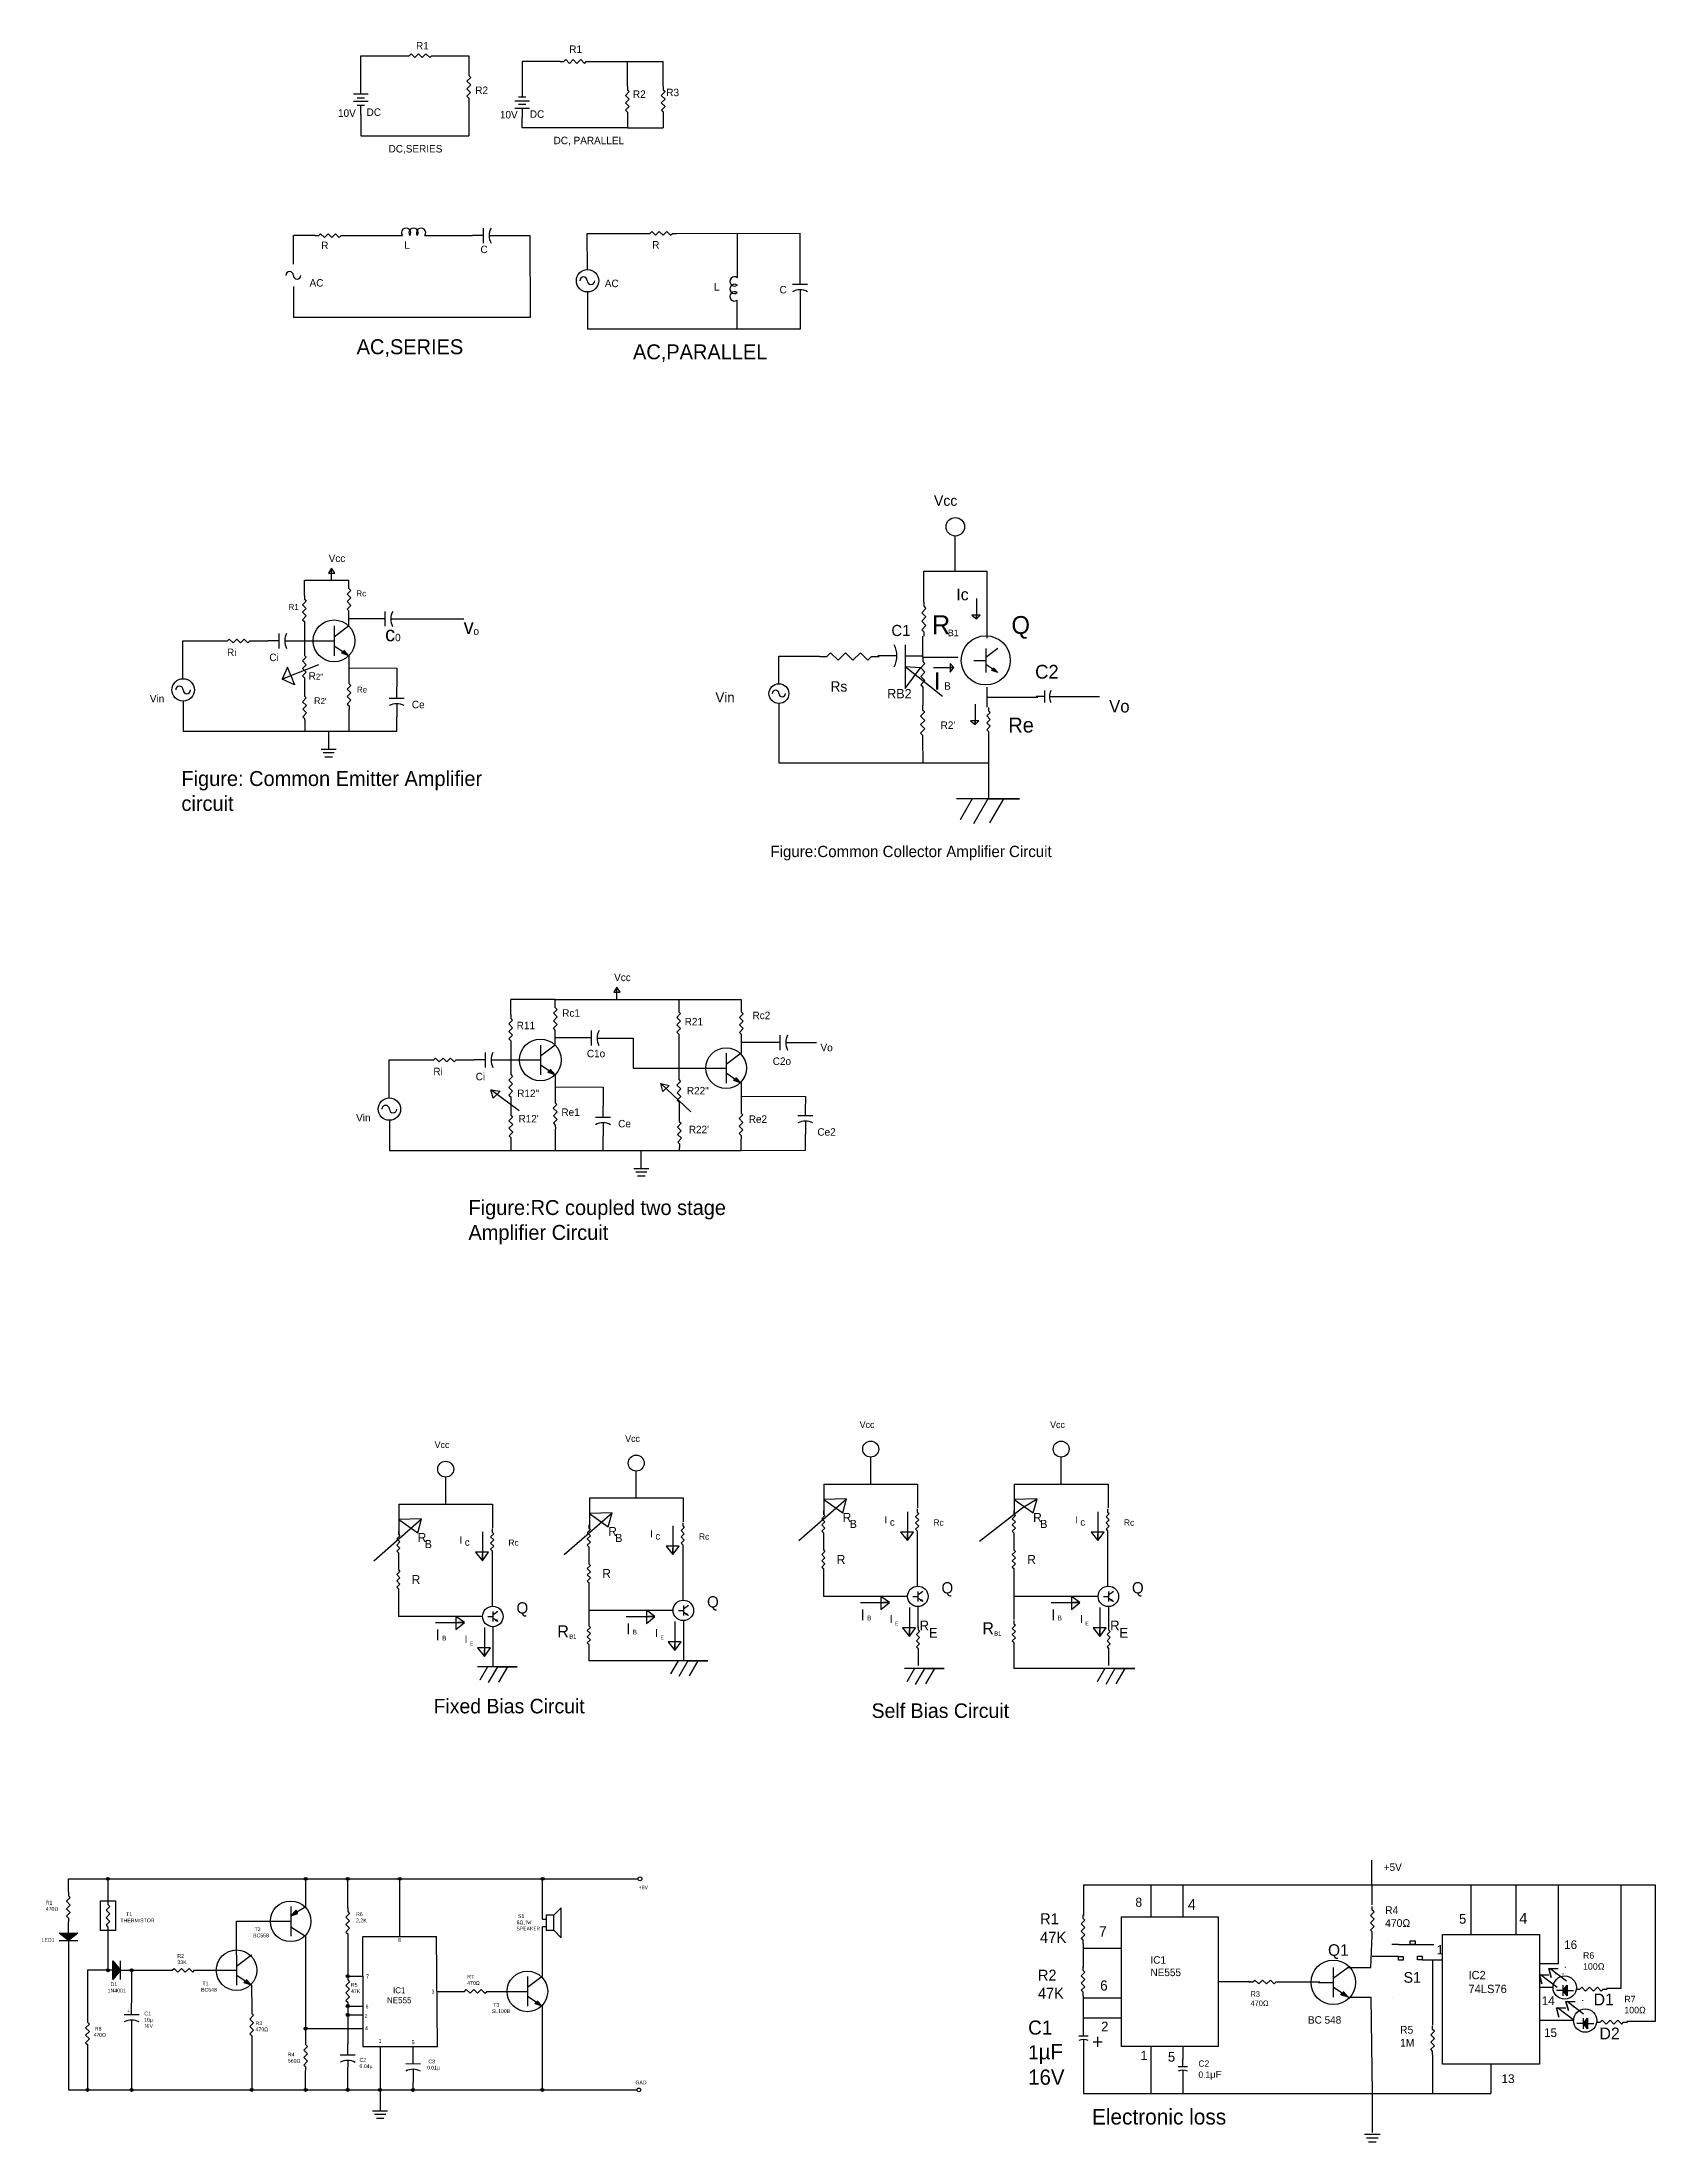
# Model space of a CAD drawing. Header units: inches. Extents: x 49.2 to 70.8, y -5.9 to 40.9.
# Drawn here: x 49.21 to 70.82, y 12.81 to 40.93 of the extents above; entities that cross this region are included whole.
import ezdxf

# ---------------------------------------------------------------- set-up
doc = ezdxf.new("R2010")
doc.units = ezdxf.units.IN
doc.header["$MEASUREMENT"] = 0

msp = doc.modelspace()

# ---------------------------------------------------------------- texts
for s, insert, char_height, width, attachment_point in [('R1', (54.222, 40.926), 0.1, 0.62598, 1), ('R1', (56.274, 40.88), 0.1, 0.42895, 1), ('R2', (55.016, 40.33), 0.1, 0.26495, 1), ('R2', (57.127, 40.278), 0.1, 0.20393, 1), ('R3', (57.574, 40.301), 0.1, 0.24584, 1), ('10V', (53.177, 40.024), 0.1, 0.40933, 1), ('DC', (53.56, 40.037), 0.1, 0.41593, 1), ('10V', (55.345, 40.003), 0.1, 0.35793, 1), ('DC', (55.746, 40.011), 0.1, 0.31532, 1), ('DC, PARALLEL', (56.064, 39.658), 0.1, 1.91356, 1), ('DC,SERIES', (53.854, 39.547), 0.1, 1.44556, 1), ('R', (52.952, 38.253), 0.1, 0.49742, 1), ('L', (54.065, 38.257), 0.1, 0.45916, 1), ('R', (57.384, 38.261), 0.1, 0.57564, 1), ('C', (55.085, 38.2), 0.1, 0.47064, 1), ('AC', (52.796, 37.751), 0.1, 0.65813, 1), ('AC', (56.75, 37.744), 0.1, 0.98312, 1), ('L', (58.212, 37.699), 0.1, 0.42041, 1), ('C', (59.091, 37.66), 0.1, 0.3622, 1), ('AC,SERIES', (53.427, 36.946), 0.2, 2.42318, 1), ('AC,PARALLEL', (57.128, 36.878), 0.2, 2.4827, 1), ('Vcc', (61.159, 34.856), 0.1401, 0.63488, 1), ('Vcc', (53.052, 34.063), 0.1, 0.43694, 1), (' {\\H0.4x;Rc}', (53.348, 33.583), 0.2, 0.34842, 1), ('Ic', (61.458, 33.609), 0.1584, 1.33562, 1), ('R1', (52.515, 33.402), 0.08, 0.18734, 1), ('R', (61.131, 33.25), 0.253, 2.3225, 1), ('Q', (62.196, 33.24), 0.239, 1.89995, 1), ('C1', (60.588, 33.122), 0.1493, 1.4163, 1), ('B1', (61.345, 33.059), 0.0881, 0.27439, 1), ('Ri', (51.691, 32.804), 0.1, 0.34375, 1), ('Ci', (52.258, 32.737), 0.1, 0.22327, 1), ('Rs', (59.772, 32.367), 0.138, 1.11322, 1), ('I', (61.158, 32.487), 0.233, 0.97043, 1), ('B', (61.294, 32.355), 0.101, 0.52841, 1), ('C2', (62.513, 32.587), 0.1848, 1.97715, 1), ('Vin', (50.657, 32.185), 0.1, 0.45219, 1), ("R{\\H0.8889x;2'}", (52.856, 32.152), 0.09, 0.01339, 1), ('Re', (53.43, 32.295), 0.08, 0.01204, 1), ('Ce', (54.166, 32.106), 0.1, 0.57892, 1), ('Vin', (58.232, 32.218), 0.1329, 1.00142, 1), ('RB2', (60.532, 32.264), 0.1256, 1.35752, 1), ('Vo', (63.504, 32.117), 0.1675, 2.0749, 1), ("R2'", (61.248, 31.829), 0.0997, 0.1435, 1), ('Re', (62.154, 31.881), 0.2, 2.02363, 1), ('Figure: Common Emitter Amplifier circuit', (51.08, 31.165), 0.2, 4.01683, 1), ('Figure:Common Collector Amplifier Circuit', (58.969, 30.164), 0.15084, 5.10418, 1), ('Vcc', (56.875, 28.452), 0.1, 0.43694, 1), ('Vcc', (56.875, 28.452), 0.1, 0.43694, 1), ('Rc1', (56.18, 27.975), 0.1, 0.53645, 1), ('Rc1', (56.18, 27.975), 0.1, 0.53645, 1), ('R21', (57.82, 27.86), 0.1, 0.44256, 1), ('R21', (57.82, 27.86), 0.1, 0.44256, 1), ('Rc2', (58.728, 27.943), 0.1, 0.37124, 1), ('Rc2', (58.728, 27.943), 0.1, 0.37124, 1), ('R11', (55.57, 27.809), 0.1, 0.28012, 1), ('R11', (55.57, 27.809), 0.1, 0.28012, 1), ('C1o', (56.51, 27.433), 0.1, 0.38386, 1), ('C1o', (56.51, 27.433), 0.1, 0.38386, 1), ('C2o', (58.999, 27.33), 0.1, 0.45765, 1), ('C2o', (58.999, 27.33), 0.1, 0.45765, 1), ('Vo', (59.639, 27.513), 0.1, 0.29747, 1), ('Vo', (59.639, 27.513), 0.1, 0.29747, 1), ('Ri', (54.454, 27.193), 0.1, 0.34375, 1), ('Ri', (54.454, 27.193), 0.1, 0.34375, 1), ('Ci', (55.021, 27.125), 0.1, 0.22327, 1), ('Ci', (55.021, 27.125), 0.1, 0.22327, 1), ('R12"', (55.577, 26.9), 0.1, 0.42621, 1), ('R12"', (55.577, 26.9), 0.1, 0.42621, 1), ('R22"', (57.849, 26.936), 0.1, 0.36496, 1), ('R22"', (57.849, 26.936), 0.1, 0.36496, 1), ('Vin', (53.42, 26.573), 0.1, 0.45219, 1), ('Vin', (53.42, 26.573), 0.1, 0.45219, 1), ("R12'", (55.594, 26.56), 0.1, 0.36665, 1), ("R12'", (55.594, 26.56), 0.1, 0.36665, 1), ('Re1', (56.169, 26.648), 0.1, 0.32805, 1), ('Re1', (56.169, 26.648), 0.1, 0.32805, 1), ('Ce', (56.929, 26.494), 0.1, 0.57892, 1), ('Ce', (56.929, 26.494), 0.1, 0.57892, 1), ('Re2', (58.678, 26.555), 0.1, 0.52248, 1), ('Re2', (58.678, 26.555), 0.1, 0.52248, 1), ("R22'", (57.875, 26.416), 0.1, 0.48661, 1), ("R22'", (57.875, 26.416), 0.1, 0.48661, 1), ('Ce2', (59.597, 26.383), 0.1, 0.46528, 1), ('Ce2', (59.597, 26.383), 0.1, 0.46528, 1), ('Figure:RC coupled two stage Amplifier Circuit', (54.924, 25.421), 0.2, 4.28073, 1), ('Figure:RC coupled two stage Amplifier Circuit', (54.924, 25.421), 0.2, 4.28073, 1), ('Vcc', (57.023, 22.271), 0.0887, 0.40208, 1), ('Vcc', (60.163, 22.458), 0.0887, 0.40208, 1), ('Vcc', (62.714, 22.458), 0.0887, 0.40208, 1), ('Vcc', (54.471, 22.189), 0.0887, 0.40208, 1), ('R', (59.936, 21.232), 0.12, 1.09638, 1), ('B', (60.029, 21.139), 0.109, 0.72177, 1), ('I', (60.497, 21.187), 0.0957, 0.9136, 1), ('c', (60.568, 21.157), 0.0957, 0.90351, 1), ('Rc', (61.152, 21.145), 0.084, 0.13256, 1), ('R', (62.487, 21.232), 0.12, 1.09638, 1), ('B', (62.581, 21.139), 0.109, 0.72177, 1), ('I', (63.048, 21.187), 0.0957, 0.9136, 1), ('c', (63.119, 21.157), 0.0957, 0.90351, 1), ('Rc', (63.703, 21.145), 0.084, 0.13256, 1), ('R', (54.244, 20.964), 0.12, 1.09638, 1), ('B', (54.337, 20.87), 0.109, 0.72177, 1), ('I', (54.805, 20.918), 0.0957, 0.9136, 1), ('c', (54.876, 20.888), 0.0957, 0.90351, 1), ('Rc', (55.46, 20.876), 0.084, 0.13256, 1), ('R', (56.796, 21.045), 0.12, 1.09638, 1), ('B', (56.889, 20.952), 0.109, 0.72177, 1), ('I', (57.357, 21), 0.0957, 0.9136, 1), ('c', (57.428, 20.97), 0.0957, 0.90351, 1), ('Rc', (58.012, 20.958), 0.084, 0.13256, 1), ('R', (59.856, 20.669), 0.12, 1.09638, 1), ('R', (62.407, 20.669), 0.12, 1.09638, 1), ('R', (54.163, 20.4), 0.12, 1.09638, 1), ('R', (56.716, 20.482), 0.12, 1.09638, 1), ('Q', (61.259, 20.305), 0.151, 1.20328, 1), ('Q', (63.81, 20.305), 0.151, 1.20328, 1), ('Q', (55.567, 20.036), 0.151, 1.20328, 1), ('Q', (58.119, 20.117), 0.151, 1.20328, 1), ('R', (56.114, 19.727), 0.16, 1.47088, 1), ('I', (57.036, 19.753), 0.147, 0.6146, 1), ('I', (60.176, 19.94), 0.147, 0.6146, 1), ('B', (60.262, 19.857), 0.0637, 0.33465, 1), ('I', (60.564, 19.864), 0.104, 1.17672, 1), ('E', (60.635, 19.777), 0.0506, 0.23481, 1), ('R', (60.966, 19.79), 0.131, 1.20133, 1), ('E', (61.091, 19.693), 0.131, 1.09777, 1), ('R', (61.807, 19.767), 0.16, 1.47088, 1), ('I', (62.728, 19.94), 0.147, 0.6146, 1), ('B', (62.813, 19.857), 0.0637, 0.33465, 1), ('I', (63.115, 19.864), 0.104, 1.17672, 1), ('E', (63.186, 19.777), 0.0506, 0.23481, 1), ('R', (63.518, 19.79), 0.131, 1.20133, 1), ('E', (63.642, 19.693), 0.131, 1.09777, 1), ('I', (54.484, 19.672), 0.147, 0.6146, 1), ('B', (54.57, 19.588), 0.0637, 0.33465, 1), ('I', (54.872, 19.595), 0.104, 1.17672, 1), ('E', (54.943, 19.508), 0.0506, 0.23481, 1), ('B1', (56.275, 19.606), 0.0558, 0.28251, 1), ('B', (57.122, 19.669), 0.0637, 0.33465, 1), ('I', (57.424, 19.677), 0.104, 1.17672, 1), ('E', (57.495, 19.59), 0.0506, 0.23481, 1), ('B1', (61.967, 19.646), 0.0558, 0.28251, 1), ('Fixed Bias Circuit', (54.457, 18.743), 0.19455, 3.75588, 1), ('Self Bias Circuit', (60.323, 18.682), 0.19509, 2.80921, 1), ('R1\\P470Ω', (49.263, 16.039), 0.05, 0.39293, 1), ('+6V', (57.204, 16.243), 0.05, 0.35148, 1), ('8', (63.856, 16.08), 0.121, 1.8348, 1), ('4', (64.558, 16.063), 0.146, 3.13955, 1), ('    T1\\PTHERMISTOR', (50.263, 15.885), 0.05, 1.17529, 1), ('R6\\P2.2K', (53.42, 15.885), 0.05, 0.47049, 1), (' S1\\P8{\\fISOCPEUR|b0|i0|c0|p34;Ω,1W\\PSPEAKER}', (55.569, 15.859), 0.05, 0.51904, 1), ('R1\\P47K', (62.578, 15.872), 0.1486, 0.67576, 1), ('R4\\P470Ω', (67.201, 15.965), 0.1034, 1.74542, 1), ('5', (68.191, 15.862), 0.13, 2.6495, 1), ('4', (68.997, 15.877), 0.146, 3.13955, 1), ('LED1', (49.207, 15.541), 0.05, 0.31575, 1), (' T2\\PBC558', (52.04, 15.683), 0.05, 0.32332, 1), ('8', (53.982, 15.538), 0.05, 0.22562, 1), ('7', (63.368, 15.699), 0.141, 1.57354, 1), ('16', (69.598, 15.51), 0.117, 1.16152, 1), ('R2\\P33K', (51.026, 15.325), 0.05, 0.44977, 1), ('IC1\\PNE555', (64.058, 15.297), 0.1, 0.39381, 1), ('Q1', (66.436, 15.457), 0.1549, 1.23291, 1), ('1', (67.89, 15.447), 0.126, 1.54275, 1), ('R6\\P100Ω', (69.851, 15.351), 0.0883, 1.30032, 1), ('  D1\\P1N4001', (50.093, 14.946), 0.05, 0.48006, 1), (' T1\\PBC548', (51.343, 14.956), 0.05, 0.34908, 1), ('R5\\P47K', (53.351, 14.938), 0.05, 0.13, 1), ('7', (53.554, 15.053), 0.05, 0.19969, 1), ('R7\\P470Ω', (54.907, 15.047), 0.05, 0.55777, 1), ('R2\\P47K', (62.551, 15.116), 0.1453, 1.15638, 1), ('6', (63.384, 14.973), 0.136, 1.419, 1), ('S1', (67.448, 15.084), 0.1423, 1.39107, 1), ('IC2\\P74LS76', (68.317, 15.1), 0.1113, 1.18043, 1), ('6', (53.546, 14.648), 0.05, 0.23599, 1), ('IC1\\PNE555', (53.997, 14.881), 0.08, 0.58633, 2), ('3', (54.43, 14.848), 0.05, 0.37603, 1), (' T3\\PSL100B', (55.237, 14.67), 0.05, 0.3579, 1), ('R3\\P470Ω', (65.397, 14.828), 0.0745, 1.51323, 1), ('14', (69.297, 14.759), 0.117, 1.16152, 1), ('D1', (69.993, 14.797), 0.1581, 1.4378, 1), ('R7\\P100Ω', (70.404, 14.767), 0.0883, 1.30032, 1), (' R8\\P470Ω', (49.902, 14.351), 0.05, 0.32591, 1), ('+', (50.35, 14.588), 0.05, 0.16556, 1), ('C1\\P10{\\fISOCPEUR|b0|i0|c0|p34;µ\\P16V}', (50.583, 14.555), 0.05, 0.48733, 1), ('R3\\P470Ω', (52.073, 14.426), 0.05, 0.33267, 1), ('2', (53.533, 14.519), 0.05, 0.2723, 1), ('4', (53.538, 14.358), 0.05, 0.2334, 1), ('C1\\P1{\\H1.083x;µF\\P16V}', (62.42, 14.436), 0.18886, 1.53157, 1), ('2', (63.397, 14.421), 0.131, 1.51134, 1), ('BC 548', (66.167, 14.494), 0.1, 0.52508, 1), ('R5\\P1M', (67.401, 14.363), 0.1034, 1.75939, 1), ('D2', (70.072, 14.342), 0.1581, 1.4378, 1), ('1', (53.72, 14.187), 0.05, 0.25414, 1), ('5', (54.163, 14.169), 0.05, 0.16857, 1), ('+', (63.274, 14.249), 0.194, 2.8145, 1), ('15', (69.329, 14.332), 0.117, 1.16152, 1), ('R4\\P560Ω', (52.506, 14.005), 0.05, 0.26529, 1), ('C2\\P0.04µ', (53.465, 13.933), 0.05, 0.22416, 1), (' C3\\P0.01µ', (54.368, 13.913), 0.05, 0.45552, 1), ('1', (63.925, 14.032), 0.126, 1.54275, 1), ('5', (64.292, 14.015), 0.13, 2.6495, 1), ('C2\\P0.1{\\fArial|b0|i0|c0|p34;\\H1.083x;μF}', (64.7, 13.902), 0.08482, 1.29422, 1), ('GAD', (57.16, 13.632), 0.05, 0.29699, 1), ('13', (68.76, 13.716), 0.117, 1.16152, 1), ('Electronic loss', (63.274, 13.252), 0.2086, 6.38694, 1)]:
    msp.add_mtext(s, dxfattribs=dict(insert=insert, char_height=char_height, width=width, attachment_point=attachment_point))
at = {"attachment_point": 1}
for s, insert, char_height in [('c{\\H0.5x;0}', (53.808, 33.103), 0.2), ('v', (54.86, 33.201), 0.2), ('o', (54.991, 33.088), 0.1), (' R{\\H0.8x;2"}', (52.747, 32.488), 0.1), ('+5V', (67.182, 16.539), 0.1)]:
    msp.add_mtext(s, dxfattribs=dict(at, insert=insert, char_height=char_height))

# ---------------------------------------------------------------- blocks, each defined once
blk = doc.blocks.new('Resistor')
at = {"color": 7}
blk.add_lwpolyline([(0, 0), (0.05, 0), (0.075, 0.025), (0.125, -0.025), (0.175, 0.025), (0.225, -0.025), (0.275, 0.025), (0.325, -0.025), (0.35, 0), (0.4, 0)], dxfattribs=at)
blk = doc.blocks.new('Battery')
at = {"color": 7}
for p, q in [((0, 0), (0.125, 0)), ((0.125, 0.05), (0.125, -0.05)), ((0.175, -0.1), (0.175, 0.1)), ((0.225, 0.05), (0.225, -0.05)), ((0.275, -0.1), (0.275, 0.1)), ((0.275, 0), (0.4, 0))]:
    blk.add_line(p, q, dxfattribs=at)
blk = doc.blocks.new('Capacitor')
at = {"color": 7}
for p, q in [((0.15, 0), (0, 0)), ((0.15, -0.1), (0.15, 0.1)), ((0.225, 0), (0.4, 0))]:
    blk.add_line(p, q, dxfattribs=at)
blk.add_arc((0.4375, 0), 0.2125, 151.9275, 208.0725, dxfattribs=at)
blk = doc.blocks.new('Inductor')
at = {"color": 7}
for p, q in [((0, 0), (0.05, 0)), ((0.35, 0), (0.4, 0))]:
    blk.add_line(p, q, dxfattribs=at)
for centre in [(0.1, 0.0375), (0.2, 0.0375), (0.3, 0.0375)]:
    blk.add_arc(centre, 0.0625, 323.1301, 216.8699, dxfattribs=at)
blk = doc.blocks.new('Transistor - NPN')
at = {"color": 7}
for p, q in [((0, 0), (0.199999, 0)), ((0.199999, 0.2), (0.199999, -0.2)), ((0.399999, 0.2), (0.199999, 0.05)), ((0.316132, -0.145536), (0.201153, -0.069033)), ((0.302516, -0.166503), (0.316132, -0.145536)), ((0.399999, -0.2), (0.302516, -0.166503)), ((0.329748, -0.124569), (0.399999, -0.2))]:
    blk.add_line(p, q, dxfattribs=at)
blk.add_solid([(0.302516, -0.166503), (0.399999, -0.2), (0.329748, -0.124569)], dxfattribs=at)
blk = doc.blocks.new('Ground')
at = {"color": 7}
for p, q in [((-0.1, 0), (0.1, 0)), ((0.075, -0.05), (-0.075, -0.05)), ((-0.05, -0.1), (0.05, -0.1))]:
    blk.add_line(p, q, dxfattribs=at)
blk = doc.blocks.new('Speaker')
at = {"color": 7}
for p, q in [((0, 0), (0.05, 0)), ((0.05, 0.05), (0.05, -0.15)), ((0.15, 0.05), (0.05, 0.05)), ((0.25, 0.15), (0.15, 0.05)), ((0.15, -0.15), (0.15, 0.05)), ((0.25, -0.25), (0.25, 0.15)), ((0, -0.1), (0.05, -0.1)), ((0.05, -0.15), (0.15, -0.15)), ((0.15, -0.15), (0.25, -0.25))]:
    blk.add_line(p, q, dxfattribs=at)
blk = doc.blocks.new('Transistor - PNP')
at = {"color": 7}
for p, q in [((0, 0), (0.200001, 0)), ((0.200001, 0.2), (0.200001, -0.199999)), ((0.271557, 0.149194), (0.200001, 0.075)), ((0.200001, 0.075), (0.298053, 0.106791)), ((0.284805, 0.127992), (0.271557, 0.149194)), ((0.284805, 0.127992), (0.4024, 0.199023)), ((0.298053, 0.106791), (0.284805, 0.127992)), ((0.200001, -0.074999), (0.400001, -0.199999))]:
    blk.add_line(p, q, dxfattribs=at)
blk.add_solid([(0.200001, 0.075), (0.298053, 0.106791), (0.271557, 0.149194)], dxfattribs=at)
blk = doc.blocks.new('Diode')
at = {"color": 7}
for p, q in [((0.15, 0), (0, 0)), ((0.15, 0.125), (0.25, 0)), ((0.15, -0.125), (0.15, 0.125)), ((0.25, 0), (0.15, -0.125)), ((0.25, -0.125), (0.25, 0.125)), ((0.25, 0), (0.4, 0))]:
    blk.add_line(p, q, dxfattribs=at)
blk.add_solid([(0.15, -0.125), (0.25, 0), (0.15, 0.125)], dxfattribs=at)

# ---------------------------------------------------------------- linework, layer by layer
for p, q in [((53.483, 40.743), (54.082, 40.743)), ((53.483, 40.354), (53.483, 40.743)), ((54.48, 40.743), (54.928, 40.743)), ((54.928, 40.743), (54.93, 40.526)), ((56.152, 40.665), (55.643, 40.665)), ((55.643, 40.665), (55.643, 40.314)), ((56.552, 40.665), (57.531, 40.665)), ((57.052, 40.337), (57.052, 40.665)), ((57.531, 40.337), (57.531, 40.665)), ((53.483, 39.954), (53.483, 39.669)), ((54.927, 40.126), (54.927, 39.669)), ((57.052, 39.937), (57.052, 39.778)), ((57.533, 39.937), (57.533, 39.778)), ((53.483, 39.669), (54.927, 39.669)), ((55.643, 39.778), (55.643, 39.914)), ((57.052, 39.778), (55.643, 39.778)), ((57.052, 39.778), (57.533, 39.778)), ((52.583, 37.952), (52.583, 38.335)), ((52.869, 38.335), (52.583, 38.335)), ((53.269, 38.335), (53.989, 38.335)), ((54.389, 38.335), (54.976, 38.335)), ((55.376, 38.335), (55.746, 38.334)), ((55.746, 38.334), (55.75, 37.236)), ((56.514, 38.364), (57.305, 38.364)), ((56.519, 37.88), (56.514, 38.364)), ((57.705, 38.364), (59.365, 38.365)), ((58.527, 37.82), (58.527, 38.363)), ((59.365, 37.819), (59.365, 38.365)), ((52.583, 37.652), (52.583, 37.236)), ((56.519, 37.58), (56.519, 37.081)), ((58.523, 37.081), (58.523, 37.42)), ((59.365, 37.433), (59.365, 37.081)), ((55.75, 37.236), (52.583, 37.236)), ((58.523, 37.081), (56.519, 37.081)), ((59.365, 37.081), (58.523, 37.081)), ((61.444, 34.249), (61.444, 34.311)), ((61.444, 33.841), (61.444, 34.249)), ((53.09, 33.881), (53.049, 33.816)), ((53.049, 33.816), (53.133, 33.816)), ((53.09, 33.719), (53.09, 33.881)), ((53.133, 33.816), (53.09, 33.881)), ((61.023, 33.428), (61.023, 33.841)), ((61.023, 33.841), (61.866, 33.841)), ((61.866, 33.841), (61.866, 33.328)), ((52.727, 33.516), (52.727, 33.719)), ((52.727, 33.719), (53.049, 33.719)), ((53.049, 33.719), (53.049, 33.719)), ((53.049, 33.719), (53.049, 33.719)), ((53.049, 33.719), (53.322, 33.719)), ((53.322, 33.658), (53.322, 33.719)), ((61.726, 33.476), (61.726, 33.204)), ((53.324, 33.108), (53.324, 33.258)), ((53.659, 33.204), (53.324, 33.204)), ((54.059, 33.201), (54.86, 33.201)), ((61.777, 33.251), (61.664, 33.251)), ((61.664, 33.251), (61.726, 33.204)), ((61.726, 33.204), (61.726, 33.255)), ((61.726, 33.204), (61.777, 33.251)), ((61.866, 33.328), (61.867, 32.944)), ((51.1, 32.451), (51.1, 32.908)), ((51.1, 32.908), (51.646, 32.908)), ((52.046, 32.908), (52.238, 32.908)), ((52.638, 32.908), (52.924, 32.908)), ((52.727, 33.116), (52.727, 32.764)), ((61.009, 32.69), (61.009, 32.971)), ((53.324, 32.708), (53.322, 32.387)), ((59.082, 32.335), (59.082, 32.701)), ((59.082, 32.701), (59.624, 32.701)), ((61.009, 32.69), (61.477, 32.69)), ((52.917, 32.589), (52.427, 32.397)), ((52.499, 32.558), (52.427, 32.397)), ((52.427, 32.397), (52.545, 32.443)), ((52.427, 32.397), (52.427, 32.397)), ((52.427, 32.397), (52.427, 32.397)), ((52.427, 32.397), (52.427, 32.397)), ((52.427, 32.397), (52.427, 32.397)), ((52.427, 32.397), (52.427, 32.397)), ((52.427, 32.397), (52.427, 32.397)), ((52.427, 32.397), (52.427, 32.397)), ((52.427, 32.397), (52.427, 32.397)), ((52.594, 32.318), (52.427, 32.397)), ((52.545, 32.443), (52.499, 32.558)), ((52.545, 32.443), (52.594, 32.318)), ((52.727, 32.364), (52.727, 32.218)), ((53.323, 32.547), (53.963, 32.543)), ((53.963, 32.543), (53.963, 32.292)), ((61.274, 32.162), (60.773, 32.561)), ((60.773, 32.561), (60.773, 32.271)), ((60.98, 32.547), (60.773, 32.561)), ((60.773, 32.271), (60.98, 32.547)), ((61.151, 32.552), (61.424, 32.552)), ((61.424, 32.552), (61.373, 32.552)), ((61.424, 32.552), (61.376, 32.603)), ((61.376, 32.603), (61.376, 32.49)), ((61.376, 32.49), (61.424, 32.552)), ((59.082, 32.069), (59.082, 31.693)), ((61.009, 32.262), (61.009, 32.044)), ((61.71, 32.061), (61.71, 31.789)), ((61.868, 32.286), (61.868, 32.022)), ((61.868, 32.154), (62.551, 32.154)), ((62.822, 32.162), (63.375, 32.162)), ((51.102, 32.051), (51.102, 31.697)), ((52.731, 31.818), (52.731, 31.697)), ((53.325, 31.697), (53.325, 31.987)), ((53.963, 31.697), (53.963, 31.892)), ((61.761, 31.836), (61.648, 31.836)), ((61.648, 31.836), (61.71, 31.789)), ((61.71, 31.789), (61.71, 31.84)), ((61.71, 31.789), (61.761, 31.836)), ((51.102, 31.697), (52.731, 31.697)), ((52.731, 31.697), (53.325, 31.697)), ((53.052, 31.457), (53.053, 31.699)), ((53.325, 31.697), (53.963, 31.697)), ((59.082, 31.693), (59.082, 31.276)), ((61.007, 31.587), (61.01, 31.276)), ((61.889, 31.649), (61.889, 30.794)), ((59.082, 31.276), (61.01, 31.276)), ((61.01, 31.276), (61.881, 31.276)), ((61.881, 30.794), (61.461, 30.794)), ((61.671, 30.794), (61.508, 30.514)), ((61.881, 30.794), (61.686, 30.459)), ((61.881, 30.794), (62.302, 30.794)), ((62.302, 30.794), (61.881, 30.794)), ((62.091, 30.794), (61.903, 30.471)), ((61.508, 30.514), (61.508, 30.514)), ((56.913, 28.27), (56.871, 28.204)), ((56.913, 28.27), (56.871, 28.204)), ((56.871, 28.204), (56.955, 28.204)), ((56.871, 28.204), (56.955, 28.204)), ((56.913, 28.107), (56.913, 28.27)), ((56.955, 28.204), (56.913, 28.27)), ((56.913, 28.107), (56.913, 28.27)), ((56.955, 28.204), (56.913, 28.27)), ((55.49, 27.904), (55.49, 28.107)), ((56.085, 28.107), (55.49, 28.107)), ((55.49, 27.904), (55.49, 28.107)), ((56.085, 28.107), (55.49, 28.107)), ((56.085, 28.047), (56.085, 28.107)), ((56.085, 28.107), (57.74, 28.107)), ((56.085, 28.047), (56.085, 28.107)), ((56.085, 28.107), (57.74, 28.107)), ((57.74, 28.107), (57.74, 27.942)), ((57.74, 28.107), (58.578, 28.107)), ((57.74, 28.107), (57.74, 27.942)), ((57.74, 28.107), (58.578, 28.107)), ((58.578, 28.107), (58.578, 27.991)), ((58.578, 28.107), (58.578, 27.991)), ((56.087, 27.497), (56.087, 27.647)), ((56.087, 27.497), (56.087, 27.647)), ((56.422, 27.592), (56.087, 27.592)), ((56.422, 27.592), (56.087, 27.592)), ((56.822, 27.589), (57.129, 27.587)), ((56.822, 27.589), (57.129, 27.587)), ((57.129, 27.587), (57.129, 27.187)), ((57.129, 27.587), (57.129, 27.187)), ((57.74, 27.592), (57.74, 27.083)), ((57.74, 27.592), (57.74, 27.083)), ((58.578, 27.591), (58.578, 27.39)), ((58.578, 27.591), (58.578, 27.39)), ((53.863, 26.839), (53.863, 27.297)), ((53.863, 27.297), (54.409, 27.297)), ((53.863, 26.839), (53.863, 27.297)), ((53.863, 27.297), (54.409, 27.297)), ((54.809, 27.297), (55.001, 27.297)), ((54.809, 27.297), (55.001, 27.297)), ((55.401, 27.297), (55.687, 27.297)), ((55.401, 27.297), (55.687, 27.297)), ((55.49, 27.504), (55.49, 27.152)), ((55.49, 27.504), (55.49, 27.152)), ((58.575, 27.387), (58.578, 27.39)), ((58.575, 27.387), (58.578, 27.39)), ((58.949, 27.53), (58.578, 27.53)), ((58.949, 27.53), (58.578, 27.53)), ((59.349, 27.53), (59.586, 27.53)), ((59.349, 27.53), (59.586, 27.53)), ((56.087, 27.097), (56.084, 26.775)), ((56.087, 27.097), (56.084, 26.775)), ((57.129, 27.187), (58.175, 27.187)), ((57.129, 27.187), (58.175, 27.187)), ((55.605, 26.617), (55.225, 26.897)), ((55.225, 26.897), (55.35, 26.877)), ((55.255, 26.785), (55.225, 26.897)), ((55.605, 26.617), (55.225, 26.897)), ((55.225, 26.897), (55.35, 26.877)), ((55.255, 26.785), (55.225, 26.897)), ((55.35, 26.877), (55.255, 26.785)), ((55.35, 26.877), (55.255, 26.785)), ((55.49, 26.752), (55.49, 26.607)), ((55.49, 26.752), (55.49, 26.607)), ((56.086, 26.936), (56.726, 26.931)), ((56.086, 26.936), (56.726, 26.931)), ((56.726, 26.931), (56.726, 26.68)), ((56.726, 26.931), (56.726, 26.68)), ((57.902, 26.604), (57.501, 26.98)), ((57.501, 26.98), (57.614, 26.953)), ((57.529, 26.874), (57.501, 26.98)), ((57.902, 26.604), (57.501, 26.98)), ((57.501, 26.98), (57.614, 26.953)), ((57.529, 26.874), (57.501, 26.98)), ((57.614, 26.953), (57.529, 26.874)), ((57.614, 26.953), (57.529, 26.874)), ((58.575, 26.987), (58.575, 26.636)), ((58.575, 26.987), (58.575, 26.636)), ((58.575, 26.811), (59.436, 26.809)), ((58.575, 26.811), (59.436, 26.809)), ((59.436, 26.809), (59.436, 26.703)), ((59.436, 26.809), (59.436, 26.703)), ((53.865, 26.439), (53.865, 26.085)), ((53.865, 26.439), (53.865, 26.085)), ((57.746, 26.683), (57.746, 26.523)), ((57.746, 26.683), (57.746, 26.523)), ((55.493, 26.207), (55.493, 26.085)), ((55.493, 26.207), (55.493, 26.085)), ((56.088, 26.085), (56.088, 26.375)), ((56.088, 26.085), (56.088, 26.375)), ((56.726, 26.085), (56.726, 26.28)), ((56.726, 26.085), (56.726, 26.28)), ((58.576, 26.086), (58.575, 26.236)), ((58.576, 26.086), (58.575, 26.236)), ((59.436, 26.09), (59.436, 26.303)), ((59.436, 26.09), (59.436, 26.303)), ((53.865, 26.085), (55.493, 26.085)), ((53.865, 26.085), (55.493, 26.085)), ((55.493, 26.085), (56.088, 26.085)), ((55.493, 26.085), (56.088, 26.085)), ((56.088, 26.085), (56.726, 26.085)), ((56.088, 26.085), (56.726, 26.085)), ((56.726, 26.085), (57.752, 26.086)), ((56.726, 26.085), (57.752, 26.086)), ((57.239, 25.844), (57.239, 26.086)), ((57.239, 25.844), (57.239, 26.086)), ((57.752, 26.086), (57.752, 26.124)), ((57.752, 26.086), (57.752, 26.124)), ((57.752, 26.086), (58.576, 26.086)), ((57.752, 26.086), (58.576, 26.086)), ((58.576, 26.086), (59.436, 26.09)), ((58.576, 26.086), (59.436, 26.09)), ((60.311, 21.913), (60.311, 21.98)), ((62.862, 21.913), (62.862, 21.98)), ((54.619, 21.644), (54.619, 21.711)), ((57.171, 21.726), (57.171, 21.793)), ((57.171, 21.432), (57.171, 21.726)), ((60.311, 21.619), (60.311, 21.913)), ((62.862, 21.619), (62.862, 21.913)), ((54.619, 21.35), (54.619, 21.644)), ((56.543, 21.432), (56.543, 21.018)), ((56.543, 21.432), (57.799, 21.432)), ((57.799, 21.432), (57.799, 21.112)), ((59.348, 20.861), (59.989, 21.422)), ((59.683, 21.619), (59.683, 21.206)), ((59.683, 21.619), (60.939, 21.619)), ((59.989, 21.422), (59.683, 21.412)), ((59.683, 21.412), (59.936, 21.232)), ((59.936, 21.232), (59.989, 21.422)), ((60.939, 21.619), (60.939, 21.299)), ((62.234, 21.619), (62.234, 21.206)), ((62.234, 21.619), (63.49, 21.619)), ((62.541, 21.422), (62.234, 21.412)), ((62.234, 21.412), (62.487, 21.232)), ((62.369, 21.316), (62.541, 21.422)), ((62.487, 21.232), (62.541, 21.422)), ((63.49, 21.619), (63.49, 21.299)), ((53.656, 20.592), (54.297, 21.153)), ((53.991, 21.35), (53.991, 20.937)), ((53.991, 21.35), (55.247, 21.35)), ((54.297, 21.153), (53.991, 21.143)), ((53.991, 21.143), (54.244, 20.964)), ((54.244, 20.964), (54.297, 21.153)), ((55.247, 21.35), (55.247, 21.03)), ((56.208, 20.674), (56.849, 21.234)), ((56.849, 21.234), (56.543, 21.225)), ((56.543, 21.225), (56.796, 21.045)), ((56.796, 21.045), (56.849, 21.234)), ((60.803, 21.246), (60.803, 20.861)), ((62.369, 21.316), (61.768, 20.851)), ((63.354, 21.246), (63.354, 20.861)), ((55.111, 20.978), (55.111, 20.592)), ((57.663, 21.059), (57.663, 20.674)), ((59.677, 20.946), (59.677, 20.738)), ((60.886, 20.976), (60.711, 20.976)), ((60.711, 20.976), (60.803, 20.861)), ((60.803, 20.861), (60.886, 20.976)), ((60.803, 20.861), (60.803, 20.947)), ((60.933, 20.952), (60.933, 20.244)), ((62.228, 20.946), (62.228, 20.738)), ((63.437, 20.976), (63.262, 20.976)), ((63.262, 20.976), (63.354, 20.861)), ((63.354, 20.861), (63.437, 20.976)), ((63.354, 20.861), (63.354, 20.947)), ((63.484, 20.952), (63.484, 20.244)), ((53.985, 20.677), (53.985, 20.469)), ((55.193, 20.707), (55.019, 20.707)), ((55.019, 20.707), (55.111, 20.592)), ((55.111, 20.592), (55.193, 20.707)), ((55.111, 20.592), (55.111, 20.679)), ((55.241, 20.683), (55.241, 19.975)), ((56.537, 20.759), (56.537, 20.551)), ((57.746, 20.788), (57.571, 20.788)), ((57.571, 20.788), (57.663, 20.674)), ((57.663, 20.674), (57.746, 20.788)), ((57.663, 20.674), (57.663, 20.76)), ((57.793, 20.765), (57.793, 20.057)), ((56.537, 20.257), (56.537, 19.927)), ((59.677, 20.445), (59.677, 20.115)), ((60.967, 20.268), (60.967, 20.268)), ((62.228, 20.445), (62.228, 20.115)), ((63.518, 20.268), (63.518, 20.268)), ((53.985, 20.176), (53.985, 19.846)), ((55.275, 19.999), (55.275, 19.999)), ((57.827, 20.081), (57.827, 20.081)), ((60.805, 20.115), (59.677, 20.115)), ((60.176, 20.033), (60.562, 20.033)), ((60.562, 20.033), (60.447, 20.115)), ((60.447, 20.115), (60.447, 19.94)), ((60.447, 19.94), (60.562, 20.033)), ((60.562, 20.033), (60.475, 20.033)), ((60.831, 19.965), (60.831, 19.579)), ((60.943, 19.977), (60.943, 19.694)), ((63.357, 20.115), (62.228, 20.115)), ((62.228, 20.115), (62.228, 19.804)), ((62.728, 20.033), (63.113, 20.033)), ((63.113, 20.033), (62.999, 20.115)), ((62.999, 20.115), (62.999, 19.94)), ((62.999, 19.94), (63.113, 20.033)), ((63.113, 20.033), (63.027, 20.033)), ((63.382, 19.965), (63.382, 19.579)), ((63.494, 19.977), (63.494, 19.694)), ((55.113, 19.846), (53.985, 19.846)), ((54.484, 19.764), (54.87, 19.764)), ((54.87, 19.764), (54.755, 19.846)), ((54.755, 19.846), (54.755, 19.672)), ((54.755, 19.672), (54.87, 19.764)), ((54.87, 19.764), (54.783, 19.764)), ((55.138, 19.696), (55.138, 19.31)), ((55.25, 19.708), (55.25, 19.173)), ((57.665, 19.927), (56.537, 19.927)), ((56.537, 19.927), (56.537, 19.763)), ((57.036, 19.845), (57.422, 19.845)), ((57.422, 19.845), (57.307, 19.928)), ((57.307, 19.928), (57.307, 19.753)), ((57.307, 19.753), (57.422, 19.845)), ((57.422, 19.845), (57.335, 19.845)), ((57.69, 19.778), (57.69, 19.392)), ((57.802, 19.79), (57.802, 19.254)), ((60.913, 19.694), (60.738, 19.694)), ((60.738, 19.694), (60.831, 19.579)), ((60.831, 19.579), (60.913, 19.694)), ((63.465, 19.694), (63.29, 19.694)), ((63.29, 19.694), (63.382, 19.579)), ((63.382, 19.579), (63.465, 19.694)), ((55.221, 19.425), (55.046, 19.425)), ((55.046, 19.425), (55.138, 19.31)), ((55.138, 19.31), (55.221, 19.425)), ((56.536, 19.428), (56.536, 19.254)), ((57.773, 19.507), (57.598, 19.507)), ((57.598, 19.507), (57.69, 19.392)), ((57.69, 19.392), (57.773, 19.507)), ((57.69, 19.392), (57.69, 19.479)), ((60.831, 19.579), (60.831, 19.666)), ((62.228, 19.457), (62.228, 19.148)), ((63.382, 19.579), (63.382, 19.666)), ((55.312, 19.173), (55.046, 19.173)), ((55.179, 19.173), (55.076, 18.995)), ((55.138, 19.31), (55.138, 19.397)), ((55.312, 19.173), (55.189, 18.961)), ((55.312, 19.173), (55.578, 19.173)), ((55.578, 19.173), (55.312, 19.173)), ((55.445, 19.173), (55.326, 18.968)), ((57.598, 19.254), (56.536, 19.254)), ((57.864, 19.254), (57.598, 19.254)), ((57.731, 19.254), (57.628, 19.077)), ((57.864, 19.254), (57.741, 19.043)), ((57.864, 19.254), (58.131, 19.254)), ((58.131, 19.254), (57.864, 19.254)), ((57.997, 19.254), (57.878, 19.05)), ((61.03, 19.148), (60.764, 19.148)), ((60.897, 19.148), (60.794, 18.971)), ((61.03, 19.148), (60.907, 18.936)), ((60.946, 19.375), (60.946, 19.19)), ((61.03, 19.148), (61.297, 19.148)), ((61.297, 19.148), (61.03, 19.148)), ((61.164, 19.148), (61.044, 18.943)), ((63.316, 19.148), (62.228, 19.148)), ((63.582, 19.148), (63.316, 19.148)), ((63.449, 19.148), (63.345, 18.971)), ((63.582, 19.148), (63.458, 18.936)), ((63.497, 19.375), (63.497, 19.19)), ((63.582, 19.148), (63.848, 19.148)), ((63.848, 19.148), (63.582, 19.148)), ((63.715, 19.148), (63.595, 18.943)), ((55.076, 18.995), (55.076, 18.995)), ((57.628, 19.077), (57.628, 19.077)), ((60.794, 18.971), (60.794, 18.971)), ((63.345, 18.971), (63.345, 18.971)), ((49.566, 16.157), (49.566, 16.333)), ((49.566, 16.333), (50.096, 16.333)), ((50.096, 16.333), (50.096, 16.038)), ((50.096, 16.333), (55.096, 16.333)), ((52.745, 15.963), (52.745, 16.333)), ((53.308, 15.946), (53.308, 16.333)), ((54.003, 15.561), (54.003, 16.333)), ((55.096, 16.333), (57.196, 16.333)), ((55.917, 15.795), (55.917, 16.333)), ((67.021, 16.253), (67.021, 16.582)), ((49.996, 15.641), (49.996, 16.038)), ((49.996, 16.038), (50.096, 16.038)), ((50.096, 16.038), (50.196, 16.038)), ((50.196, 16.038), (50.196, 15.641)), ((63.163, 16.253), (63.163, 15.842)), ((63.163, 16.253), (68.349, 16.253)), ((64.065, 16.253), (64.065, 15.826)), ((64.491, 16.253), (64.491, 15.826)), ((67.021, 16.253), (67.021, 15.984)), ((68.349, 16.253), (68.349, 15.589)), ((68.349, 16.253), (70.815, 16.253)), ((68.95, 16.253), (68.95, 15.589)), ((69.519, 16.253), (69.519, 15.195)), ((70.357, 16.253), (70.357, 14.863)), ((70.815, 16.253), (70.815, 14.421)), ((51.819, 15.309), (51.819, 15.764)), ((51.819, 15.764), (52.343, 15.764)), ((63.669, 15.826), (64.966, 15.826)), ((63.669, 14.089), (63.669, 15.826)), ((64.966, 15.826), (64.966, 14.089)), ((50.096, 15.641), (49.996, 15.641)), ((50.196, 15.641), (50.096, 15.641)), ((50.096, 15.638), (50.096, 15.109)), ((52.743, 15.564), (52.743, 14.165)), ((53.308, 15.546), (53.308, 15.03)), ((53.508, 15.03), (53.508, 15.561)), ((53.508, 15.561), (54.497, 15.561)), ((54.508, 14.087), (54.497, 15.561)), ((55.916, 15.028), (55.917, 15.695)), ((67.007, 15.147), (67.029, 15.574)), ((67.029, 15.574), (67.029, 15.574)), ((67.029, 15.574), (67.029, 15.574)), ((67.029, 15.574), (67.029, 15.574)), ((67.969, 15.589), (69.266, 15.589)), ((67.969, 13.852), (67.969, 15.589)), ((69.266, 15.589), (69.266, 13.852)), ((49.566, 15.357), (49.566, 13.507)), ((52.019, 15.309), (52.022, 15.311)), ((63.156, 15.463), (63.156, 15.147)), ((63.669, 15.4), (63.156, 15.4)), ((67.379, 15.291), (67.029, 15.291)), ((67.379, 15.453), (67.29, 15.453)), ((67.379, 15.453), (67.697, 15.453)), ((67.697, 15.453), (67.697, 15.453)), ((67.697, 15.453), (67.697, 15.453)), ((67.697, 15.453), (67.697, 15.453)), ((67.697, 15.453), (67.851, 15.453)), ((67.697, 15.25), (67.969, 15.25)), ((67.833, 15.25), (67.833, 14.373)), ((69.519, 15.195), (69.266, 15.195)), ((50.013, 15.109), (49.822, 15.109)), ((49.822, 15.109), (49.822, 14.464)), ((50.413, 15.109), (50.413, 14.667)), ((50.413, 15.109), (50.907, 15.109)), ((51.307, 15.109), (51.619, 15.109)), ((52.019, 14.909), (52.022, 14.581)), ((53.308, 15.161), (53.308, 15.161)), ((53.308, 15.096), (53.308, 15.096)), ((53.308, 15.03), (53.508, 15.03)), ((53.508, 15.03), (53.508, 14.565)), ((55.913, 15.026), (55.916, 15.028)), ((64.966, 14.958), (65.408, 14.958)), ((65.794, 14.952), (66.325, 14.952)), ((66.707, 15.147), (67.007, 15.147)), ((69.266, 15.047), (69.299, 14.926)), ((69.299, 14.926), (69.266, 15.047)), ((69.266, 15.047), (69.392, 15.047)), ((69.503, 14.877), (69.281, 15.047)), ((69.392, 15.132), (69.426, 15.011)), ((69.426, 15.011), (69.392, 15.132)), ((69.392, 15.132), (69.519, 15.132)), ((69.63, 14.962), (69.408, 15.132)), ((69.488, 15.067), (69.488, 15.058)), ((69.58, 15.067), (69.58, 15.058)), ((69.614, 15.153), (69.614, 15.144)), ((53.308, 14.63), (53.308, 14.126)), ((53.308, 14.63), (53.508, 14.63)), ((54.503, 14.824), (54.82, 14.826)), ((55.22, 14.826), (55.513, 14.826)), ((55.913, 14.626), (55.913, 13.507)), ((63.156, 14.768), (63.156, 14.278)), ((63.669, 14.736), (63.156, 14.736)), ((66.707, 14.747), (67.007, 14.747)), ((67.007, 14.747), (67.029, 13.457)), ((67.305, 14.747), (67.305, 14.747)), ((69.45, 14.877), (69.266, 14.877)), ((69.621, 14.69), (69.655, 14.569)), ((69.655, 14.569), (69.621, 14.69)), ((69.621, 14.69), (69.748, 14.69)), ((69.859, 14.52), (69.637, 14.69)), ((69.717, 14.625), (69.717, 14.616)), ((69.843, 14.71), (69.843, 14.701)), ((70.357, 14.863), (70.167, 14.863)), ((70.357, 14.863), (70.357, 14.863)), ((53.308, 14.51), (53.508, 14.51)), ((53.508, 14.565), (53.508, 14.468)), ((53.508, 14.468), (53.508, 14.324)), ((63.669, 14.468), (63.163, 14.468)), ((69.724, 14.435), (69.266, 14.435)), ((69.495, 14.605), (69.529, 14.483)), ((69.529, 14.483), (69.495, 14.605)), ((69.495, 14.605), (69.621, 14.605)), ((69.732, 14.435), (69.51, 14.605)), ((70.815, 14.421), (70.436, 14.421)), ((49.822, 14.064), (49.822, 13.507)), ((50.413, 14.267), (50.413, 13.507)), ((52.022, 14.181), (52.022, 13.507)), ((52.743, 14.327), (53.508, 14.327)), ((53.508, 14.324), (53.508, 14.087)), ((53.508, 14.087), (54.508, 14.087)), ((53.741, 14.087), (53.741, 13.507)), ((54.185, 14.008), (54.185, 14.087)), ((63.163, 14.073), (63.163, 13.457)), ((64.966, 14.089), (63.669, 14.089)), ((64.065, 14.089), (64.065, 13.457)), ((64.491, 14.089), (64.491, 13.915)), ((67.836, 13.978), (67.836, 13.457)), ((69.266, 13.852), (67.969, 13.852)), ((68.618, 13.852), (68.618, 13.457)), ((49.566, 13.507), (51.566, 13.507)), ((51.566, 13.507), (52.022, 13.507)), ((52.022, 13.507), (52.743, 13.507)), ((52.743, 13.507), (52.743, 13.765)), ((52.743, 13.507), (53.308, 13.507)), ((53.308, 13.507), (53.308, 13.726)), ((53.308, 13.507), (54.182, 13.507)), ((53.741, 13.507), (53.741, 13.229)), ((54.182, 13.507), (54.182, 13.608)), ((54.182, 13.507), (57.182, 13.507)), ((64.491, 13.662), (64.491, 13.457)), ((63.163, 13.457), (64.507, 13.457)), ((64.507, 13.457), (68.618, 13.457)), ((67.029, 13.457), (67.029, 12.936))]:
    msp.add_line(p, q)
at = {"color": 7}
for p, q in [((51.101, 32.401), (51.1, 32.451)), ((51.103, 32.101), (51.102, 32.051)), ((53.863, 26.789), (53.863, 26.839)), ((53.863, 26.789), (53.863, 26.839)), ((53.865, 26.489), (53.865, 26.439)), ((53.865, 26.489), (53.865, 26.439))]:
    msp.add_line(p, q, dxfattribs=at)
for points in [[(67.538, 15.502), (67.603, 15.502), (67.603, 15.453), (67.538, 15.453)], [(67.379, 15.291), (67.444, 15.291), (67.444, 15.242), (67.379, 15.242)], [(67.632, 15.299), (67.697, 15.299), (67.697, 15.25), (67.632, 15.25)]]:
    msp.add_lwpolyline(points, close=True)
for centre, radius in [((56.519, 37.73), 0.15), ((53.124, 32.908), 0.28), ((51.103, 32.251), 0.15), ((59.082, 32.202), 0.133), ((55.887, 27.297), 0.28), ((55.887, 27.297), 0.28), ((58.375, 27.187), 0.272), ((58.375, 27.187), 0.272), ((53.865, 26.639), 0.15), ((53.865, 26.639), 0.15), ((50.096, 16.333), 0.02), ((52.745, 16.333), 0.02), ((53.308, 16.333), 0.02), ((54.003, 16.333), 0.02), ((55.917, 16.333), 0.02), ((57.221, 16.333), 0.025), ((52.543, 15.764), 0.272), ((51.819, 15.109), 0.272), ((50.096, 15.109), 0.02), ((50.413, 15.109), 0.02), ((53.308, 15.03), 0.02), ((55.713, 14.826), 0.272), ((53.308, 14.63), 0.02), ((52.743, 14.327), 0.02), ((53.308, 14.51), 0.02), ((49.822, 13.507), 0.02), ((50.413, 13.507), 0.02), ((52.022, 13.507), 0.02), ((52.743, 13.507), 0.02), ((53.308, 13.507), 0.02), ((53.741, 13.507), 0.02), ((54.182, 13.507), 0.02), ((55.913, 13.507), 0.02), ((57.207, 13.507), 0.025)]:
    msp.add_circle(centre, radius, dxfattribs=at)
for centre, radius in [((61.444, 34.436), 0.124), ((61.852, 32.647), 0.329), ((57.171, 21.899), 0.107), ((60.311, 22.087), 0.107), ((62.862, 22.087), 0.107), ((54.619, 21.818), 0.107), ((60.943, 20.115), 0.137), ((63.494, 20.115), 0.137), ((55.25, 19.846), 0.137), ((57.802, 19.927), 0.137), ((66.507, 14.947), 0.298), ((69.606, 14.877), 0.156), ((69.88, 14.435), 0.156)]:
    msp.add_circle(centre, radius)
for centre, radius, start, end in [((52.529, 37.802), 0.05, 0, 180), ((52.629, 37.802), 0.05, 180, 0), ((56.465, 37.73), 0.05, 0, 180), ((56.565, 37.73), 0.05, 180, 0), ((51.053, 32.251), 0.05, 0, 180), ((51.153, 32.251), 0.05, 180, 0), ((59.038, 32.202), 0.0443, 0, 180), ((59.126, 32.202), 0.0443, 180, 0), ((53.815, 26.639), 0.05, 0, 180), ((53.815, 26.639), 0.05, 0, 180), ((53.915, 26.639), 0.05, 180, 0), ((53.915, 26.639), 0.05, 180, 0)]:
    msp.add_arc(centre, radius, start, end, dxfattribs=at)
for points in [[(50.084, 16.349), (50.076, 16.333), (50.096, 16.333)], [(50.084, 16.349), (50.078, 16.34), (50.076, 16.333)], [(50.078, 16.34), (50.077, 16.338), (50.076, 16.333)], [(50.077, 16.338), (50.077, 16.335), (50.076, 16.333)], [(50.096, 16.333), (50.076, 16.333), (50.084, 16.317)], [(50.076, 16.333), (50.078, 16.326), (50.084, 16.317)], [(50.076, 16.333), (50.077, 16.328), (50.078, 16.326)], [(50.076, 16.333), (50.077, 16.331), (50.077, 16.328)], [(50.084, 16.349), (50.081, 16.346), (50.078, 16.34)], [(50.081, 16.346), (50.08, 16.344), (50.078, 16.34)], [(50.08, 16.344), (50.078, 16.342), (50.078, 16.34)], [(50.078, 16.326), (50.081, 16.32), (50.084, 16.317)], [(50.078, 16.326), (50.08, 16.322), (50.081, 16.32)], [(50.078, 16.326), (50.078, 16.324), (50.08, 16.322)], [(50.084, 16.349), (50.082, 16.347), (50.081, 16.346)], [(50.081, 16.32), (50.082, 16.318), (50.084, 16.317)], [(50.084, 16.349), (50.096, 16.333), (50.096, 16.353)], [(50.096, 16.353), (50.091, 16.352), (50.084, 16.349)], [(50.091, 16.352), (50.087, 16.35), (50.084, 16.349)], [(50.087, 16.35), (50.085, 16.35), (50.084, 16.349)], [(50.084, 16.317), (50.096, 16.313), (50.096, 16.333)], [(50.084, 16.317), (50.091, 16.314), (50.096, 16.313)], [(50.084, 16.317), (50.087, 16.315), (50.091, 16.314)], [(50.084, 16.317), (50.085, 16.316), (50.087, 16.315)], [(50.091, 16.352), (50.089, 16.351), (50.087, 16.35)], [(50.087, 16.315), (50.089, 16.314), (50.091, 16.314)], [(50.096, 16.353), (50.095, 16.353), (50.091, 16.352)], [(50.095, 16.353), (50.093, 16.353), (50.091, 16.352)], [(50.091, 16.314), (50.095, 16.313), (50.096, 16.313)], [(50.091, 16.314), (50.093, 16.313), (50.095, 16.313)], [(50.109, 16.349), (50.096, 16.353), (50.096, 16.333)], [(50.109, 16.349), (50.102, 16.352), (50.096, 16.353)], [(50.102, 16.352), (50.098, 16.353), (50.096, 16.353)], [(50.096, 16.333), (50.116, 16.333), (50.109, 16.349)], [(50.109, 16.317), (50.096, 16.333), (50.096, 16.313)], [(50.109, 16.317), (50.116, 16.333), (50.096, 16.333)], [(50.096, 16.313), (50.102, 16.314), (50.109, 16.317)], [(50.096, 16.313), (50.098, 16.313), (50.102, 16.314)], [(50.102, 16.352), (50.1, 16.353), (50.098, 16.353)], [(50.098, 16.313), (50.1, 16.313), (50.102, 16.314)], [(50.109, 16.349), (50.106, 16.35), (50.102, 16.352)], [(50.106, 16.35), (50.104, 16.351), (50.102, 16.352)], [(50.102, 16.314), (50.106, 16.315), (50.109, 16.317)], [(50.102, 16.314), (50.104, 16.314), (50.106, 16.315)], [(50.109, 16.349), (50.107, 16.35), (50.106, 16.35)], [(50.106, 16.315), (50.107, 16.316), (50.109, 16.317)], [(50.116, 16.333), (50.115, 16.34), (50.109, 16.349)], [(50.115, 16.34), (50.112, 16.346), (50.109, 16.349)], [(50.112, 16.346), (50.11, 16.347), (50.109, 16.349)], [(50.109, 16.317), (50.115, 16.326), (50.116, 16.333)], [(50.109, 16.317), (50.112, 16.32), (50.115, 16.326)], [(50.109, 16.317), (50.11, 16.318), (50.112, 16.32)], [(50.115, 16.34), (50.113, 16.344), (50.112, 16.346)], [(50.112, 16.32), (50.113, 16.322), (50.115, 16.326)], [(50.115, 16.34), (50.114, 16.342), (50.113, 16.344)], [(50.113, 16.322), (50.114, 16.324), (50.115, 16.326)], [(50.116, 16.333), (50.116, 16.338), (50.115, 16.34)], [(50.115, 16.326), (50.116, 16.328), (50.116, 16.333)], [(50.116, 16.333), (50.116, 16.335), (50.116, 16.338)], [(50.116, 16.328), (50.116, 16.331), (50.116, 16.333)], [(52.733, 16.349), (52.725, 16.333), (52.745, 16.333)], [(52.733, 16.349), (52.727, 16.34), (52.725, 16.333)], [(52.727, 16.34), (52.726, 16.338), (52.725, 16.333)], [(52.726, 16.338), (52.726, 16.335), (52.725, 16.333)], [(52.745, 16.333), (52.725, 16.333), (52.733, 16.317)], [(52.725, 16.333), (52.727, 16.326), (52.733, 16.317)], [(52.725, 16.333), (52.726, 16.328), (52.727, 16.326)], [(52.725, 16.333), (52.726, 16.331), (52.726, 16.328)], [(52.733, 16.349), (52.73, 16.346), (52.727, 16.34)], [(52.73, 16.346), (52.729, 16.344), (52.727, 16.34)], [(52.729, 16.344), (52.727, 16.342), (52.727, 16.34)], [(52.727, 16.326), (52.73, 16.32), (52.733, 16.317)], [(52.727, 16.326), (52.729, 16.322), (52.73, 16.32)], [(52.727, 16.326), (52.727, 16.324), (52.729, 16.322)], [(52.733, 16.349), (52.731, 16.347), (52.73, 16.346)], [(52.73, 16.32), (52.731, 16.318), (52.733, 16.317)], [(52.733, 16.349), (52.745, 16.333), (52.745, 16.353)], [(52.745, 16.353), (52.74, 16.352), (52.733, 16.349)], [(52.74, 16.352), (52.736, 16.35), (52.733, 16.349)], [(52.736, 16.35), (52.734, 16.35), (52.733, 16.349)], [(52.733, 16.317), (52.745, 16.313), (52.745, 16.333)], [(52.733, 16.317), (52.74, 16.314), (52.745, 16.313)], [(52.733, 16.317), (52.736, 16.315), (52.74, 16.314)], [(52.733, 16.317), (52.734, 16.316), (52.736, 16.315)], [(52.74, 16.352), (52.738, 16.351), (52.736, 16.35)], [(52.736, 16.315), (52.738, 16.314), (52.74, 16.314)], [(52.745, 16.353), (52.744, 16.353), (52.74, 16.352)], [(52.744, 16.353), (52.742, 16.353), (52.74, 16.352)], [(52.74, 16.314), (52.744, 16.313), (52.745, 16.313)], [(52.74, 16.314), (52.742, 16.313), (52.744, 16.313)], [(52.758, 16.349), (52.745, 16.353), (52.745, 16.333)], [(52.758, 16.349), (52.751, 16.352), (52.745, 16.353)], [(52.751, 16.352), (52.747, 16.353), (52.745, 16.353)], [(52.745, 16.333), (52.765, 16.333), (52.758, 16.349)], [(52.758, 16.317), (52.745, 16.333), (52.745, 16.313)], [(52.758, 16.317), (52.765, 16.333), (52.745, 16.333)], [(52.745, 16.313), (52.751, 16.314), (52.758, 16.317)], [(52.745, 16.313), (52.747, 16.313), (52.751, 16.314)], [(52.751, 16.352), (52.749, 16.353), (52.747, 16.353)], [(52.747, 16.313), (52.749, 16.313), (52.751, 16.314)], [(52.758, 16.349), (52.755, 16.35), (52.751, 16.352)], [(52.755, 16.35), (52.753, 16.351), (52.751, 16.352)], [(52.751, 16.314), (52.755, 16.315), (52.758, 16.317)], [(52.751, 16.314), (52.753, 16.314), (52.755, 16.315)], [(52.758, 16.349), (52.756, 16.35), (52.755, 16.35)], [(52.755, 16.315), (52.756, 16.316), (52.758, 16.317)], [(52.765, 16.333), (52.764, 16.34), (52.758, 16.349)], [(52.764, 16.34), (52.761, 16.346), (52.758, 16.349)], [(52.761, 16.346), (52.759, 16.347), (52.758, 16.349)], [(52.758, 16.317), (52.764, 16.326), (52.765, 16.333)], [(52.758, 16.317), (52.761, 16.32), (52.764, 16.326)], [(52.758, 16.317), (52.759, 16.318), (52.761, 16.32)], [(52.764, 16.34), (52.762, 16.344), (52.761, 16.346)], [(52.761, 16.32), (52.762, 16.322), (52.764, 16.326)], [(52.764, 16.34), (52.763, 16.342), (52.762, 16.344)], [(52.762, 16.322), (52.763, 16.324), (52.764, 16.326)], [(52.765, 16.333), (52.765, 16.338), (52.764, 16.34)], [(52.764, 16.326), (52.765, 16.328), (52.765, 16.333)], [(52.765, 16.333), (52.765, 16.335), (52.765, 16.338)], [(52.765, 16.328), (52.765, 16.331), (52.765, 16.333)], [(53.296, 16.349), (53.288, 16.333), (53.308, 16.333)], [(53.296, 16.349), (53.289, 16.34), (53.288, 16.333)], [(53.289, 16.34), (53.288, 16.338), (53.288, 16.333)], [(53.288, 16.338), (53.288, 16.335), (53.288, 16.333)], [(53.308, 16.333), (53.288, 16.333), (53.296, 16.317)], [(53.288, 16.333), (53.289, 16.326), (53.296, 16.317)], [(53.288, 16.333), (53.288, 16.328), (53.289, 16.326)], [(53.288, 16.333), (53.288, 16.331), (53.288, 16.328)], [(53.296, 16.349), (53.292, 16.346), (53.289, 16.34)], [(53.292, 16.346), (53.291, 16.344), (53.289, 16.34)], [(53.291, 16.344), (53.29, 16.342), (53.289, 16.34)], [(53.289, 16.326), (53.292, 16.32), (53.296, 16.317)], [(53.289, 16.326), (53.291, 16.322), (53.292, 16.32)], [(53.289, 16.326), (53.29, 16.324), (53.291, 16.322)], [(53.296, 16.349), (53.294, 16.347), (53.292, 16.346)], [(53.292, 16.32), (53.294, 16.318), (53.296, 16.317)], [(53.296, 16.349), (53.308, 16.333), (53.308, 16.353)], [(53.308, 16.353), (53.302, 16.352), (53.296, 16.349)], [(53.302, 16.352), (53.298, 16.35), (53.296, 16.349)], [(53.298, 16.35), (53.297, 16.35), (53.296, 16.349)], [(53.296, 16.317), (53.308, 16.313), (53.308, 16.333)], [(53.296, 16.317), (53.302, 16.314), (53.308, 16.313)], [(53.296, 16.317), (53.298, 16.315), (53.302, 16.314)], [(53.296, 16.317), (53.297, 16.316), (53.298, 16.315)], [(53.302, 16.352), (53.3, 16.351), (53.298, 16.35)], [(53.298, 16.315), (53.3, 16.314), (53.302, 16.314)], [(53.308, 16.353), (53.306, 16.353), (53.302, 16.352)], [(53.306, 16.353), (53.304, 16.353), (53.302, 16.352)], [(53.302, 16.314), (53.306, 16.313), (53.308, 16.313)], [(53.302, 16.314), (53.304, 16.313), (53.306, 16.313)], [(53.32, 16.349), (53.308, 16.353), (53.308, 16.333)], [(53.32, 16.349), (53.313, 16.352), (53.308, 16.353)], [(53.313, 16.352), (53.309, 16.353), (53.308, 16.353)], [(53.308, 16.333), (53.328, 16.333), (53.32, 16.349)], [(53.32, 16.317), (53.308, 16.333), (53.308, 16.313)], [(53.32, 16.317), (53.328, 16.333), (53.308, 16.333)], [(53.308, 16.313), (53.313, 16.314), (53.32, 16.317)], [(53.308, 16.313), (53.309, 16.313), (53.313, 16.314)], [(53.313, 16.352), (53.311, 16.353), (53.309, 16.353)], [(53.309, 16.313), (53.311, 16.313), (53.313, 16.314)], [(53.32, 16.349), (53.317, 16.35), (53.313, 16.352)], [(53.317, 16.35), (53.315, 16.351), (53.313, 16.352)], [(53.313, 16.314), (53.317, 16.315), (53.32, 16.317)], [(53.313, 16.314), (53.315, 16.314), (53.317, 16.315)], [(53.32, 16.349), (53.319, 16.35), (53.317, 16.35)], [(53.317, 16.315), (53.319, 16.316), (53.32, 16.317)], [(53.328, 16.333), (53.327, 16.34), (53.32, 16.349)], [(53.327, 16.34), (53.323, 16.346), (53.32, 16.349)], [(53.323, 16.346), (53.322, 16.347), (53.32, 16.349)], [(53.32, 16.317), (53.327, 16.326), (53.328, 16.333)], [(53.32, 16.317), (53.323, 16.32), (53.327, 16.326)], [(53.32, 16.317), (53.322, 16.318), (53.323, 16.32)], [(53.327, 16.34), (53.325, 16.344), (53.323, 16.346)], [(53.323, 16.32), (53.325, 16.322), (53.327, 16.326)], [(53.327, 16.34), (53.326, 16.342), (53.325, 16.344)], [(53.325, 16.322), (53.326, 16.324), (53.327, 16.326)], [(53.328, 16.333), (53.327, 16.338), (53.327, 16.34)], [(53.328, 16.333), (53.328, 16.335), (53.327, 16.338)], [(53.327, 16.326), (53.327, 16.328), (53.328, 16.333)], [(53.327, 16.328), (53.328, 16.331), (53.328, 16.333)], [(53.99, 16.349), (53.983, 16.333), (54.003, 16.333)], [(53.99, 16.349), (53.984, 16.34), (53.983, 16.333)], [(53.984, 16.34), (53.983, 16.338), (53.983, 16.333)], [(53.983, 16.338), (53.983, 16.335), (53.983, 16.333)], [(54.003, 16.333), (53.983, 16.333), (53.99, 16.317)], [(53.983, 16.333), (53.984, 16.326), (53.99, 16.317)], [(53.983, 16.333), (53.983, 16.328), (53.984, 16.326)], [(53.983, 16.333), (53.983, 16.331), (53.983, 16.328)], [(53.99, 16.349), (53.987, 16.346), (53.984, 16.34)], [(53.987, 16.346), (53.986, 16.344), (53.984, 16.34)], [(53.986, 16.344), (53.985, 16.342), (53.984, 16.34)], [(53.984, 16.326), (53.987, 16.32), (53.99, 16.317)], [(53.984, 16.326), (53.986, 16.322), (53.987, 16.32)], [(53.984, 16.326), (53.985, 16.324), (53.986, 16.322)], [(53.99, 16.349), (53.989, 16.347), (53.987, 16.346)], [(53.987, 16.32), (53.989, 16.318), (53.99, 16.317)], [(53.99, 16.349), (54.003, 16.333), (54.003, 16.353)], [(54.003, 16.353), (53.997, 16.352), (53.99, 16.349)], [(53.997, 16.352), (53.993, 16.35), (53.99, 16.349)], [(53.993, 16.35), (53.992, 16.35), (53.99, 16.349)], [(53.99, 16.317), (54.003, 16.313), (54.003, 16.333)], [(53.99, 16.317), (53.997, 16.314), (54.003, 16.313)], [(53.99, 16.317), (53.993, 16.315), (53.997, 16.314)], [(53.99, 16.317), (53.992, 16.316), (53.993, 16.315)], [(53.997, 16.352), (53.995, 16.351), (53.993, 16.35)], [(53.993, 16.315), (53.995, 16.314), (53.997, 16.314)], [(54.003, 16.353), (54.001, 16.353), (53.997, 16.352)], [(54.001, 16.353), (53.999, 16.353), (53.997, 16.352)], [(53.997, 16.314), (54.001, 16.313), (54.003, 16.313)], [(53.997, 16.314), (53.999, 16.313), (54.001, 16.313)], [(54.015, 16.349), (54.003, 16.353), (54.003, 16.333)], [(54.015, 16.349), (54.008, 16.352), (54.003, 16.353)], [(54.008, 16.352), (54.004, 16.353), (54.003, 16.353)], [(54.003, 16.333), (54.023, 16.333), (54.015, 16.349)], [(54.015, 16.317), (54.003, 16.333), (54.003, 16.313)], [(54.015, 16.317), (54.023, 16.333), (54.003, 16.333)], [(54.003, 16.313), (54.008, 16.314), (54.015, 16.317)], [(54.003, 16.313), (54.004, 16.313), (54.008, 16.314)], [(54.008, 16.352), (54.006, 16.353), (54.004, 16.353)], [(54.004, 16.313), (54.006, 16.313), (54.008, 16.314)], [(54.015, 16.349), (54.012, 16.35), (54.008, 16.352)], [(54.012, 16.35), (54.01, 16.351), (54.008, 16.352)], [(54.008, 16.314), (54.012, 16.315), (54.015, 16.317)], [(54.008, 16.314), (54.01, 16.314), (54.012, 16.315)], [(54.015, 16.349), (54.013, 16.35), (54.012, 16.35)], [(54.012, 16.315), (54.013, 16.316), (54.015, 16.317)], [(54.023, 16.333), (54.021, 16.34), (54.015, 16.349)], [(54.021, 16.34), (54.018, 16.346), (54.015, 16.349)], [(54.018, 16.346), (54.016, 16.347), (54.015, 16.349)], [(54.015, 16.317), (54.021, 16.326), (54.023, 16.333)], [(54.015, 16.317), (54.018, 16.32), (54.021, 16.326)], [(54.015, 16.317), (54.016, 16.318), (54.018, 16.32)], [(54.021, 16.34), (54.019, 16.344), (54.018, 16.346)], [(54.018, 16.32), (54.019, 16.322), (54.021, 16.326)], [(54.021, 16.34), (54.02, 16.342), (54.019, 16.344)], [(54.019, 16.322), (54.02, 16.324), (54.021, 16.326)], [(54.023, 16.333), (54.022, 16.338), (54.021, 16.34)], [(54.021, 16.326), (54.022, 16.328), (54.023, 16.333)], [(54.023, 16.333), (54.022, 16.335), (54.022, 16.338)], [(54.022, 16.328), (54.022, 16.331), (54.023, 16.333)], [(55.905, 16.349), (55.897, 16.333), (55.917, 16.333)], [(55.905, 16.349), (55.899, 16.34), (55.897, 16.333)], [(55.899, 16.34), (55.898, 16.338), (55.897, 16.333)], [(55.898, 16.338), (55.898, 16.335), (55.897, 16.333)], [(55.917, 16.333), (55.897, 16.333), (55.905, 16.317)], [(55.897, 16.333), (55.899, 16.326), (55.905, 16.317)], [(55.897, 16.333), (55.898, 16.328), (55.899, 16.326)], [(55.897, 16.333), (55.898, 16.331), (55.898, 16.328)], [(55.905, 16.349), (55.902, 16.346), (55.899, 16.34)], [(55.902, 16.346), (55.901, 16.344), (55.899, 16.34)], [(55.901, 16.344), (55.899, 16.342), (55.899, 16.34)], [(55.899, 16.326), (55.902, 16.32), (55.905, 16.317)], [(55.899, 16.326), (55.901, 16.322), (55.902, 16.32)], [(55.899, 16.326), (55.899, 16.324), (55.901, 16.322)], [(55.905, 16.349), (55.903, 16.347), (55.902, 16.346)], [(55.902, 16.32), (55.903, 16.318), (55.905, 16.317)], [(55.905, 16.349), (55.917, 16.333), (55.917, 16.353)], [(55.917, 16.353), (55.912, 16.352), (55.905, 16.349)], [(55.912, 16.352), (55.908, 16.35), (55.905, 16.349)], [(55.908, 16.35), (55.906, 16.35), (55.905, 16.349)], [(55.905, 16.317), (55.917, 16.313), (55.917, 16.333)], [(55.905, 16.317), (55.912, 16.314), (55.917, 16.313)], [(55.905, 16.317), (55.908, 16.315), (55.912, 16.314)], [(55.905, 16.317), (55.906, 16.316), (55.908, 16.315)], [(55.912, 16.352), (55.91, 16.351), (55.908, 16.35)], [(55.908, 16.315), (55.91, 16.314), (55.912, 16.314)], [(55.917, 16.353), (55.916, 16.353), (55.912, 16.352)], [(55.916, 16.353), (55.914, 16.353), (55.912, 16.352)], [(55.912, 16.314), (55.916, 16.313), (55.917, 16.313)], [(55.912, 16.314), (55.914, 16.313), (55.916, 16.313)], [(55.93, 16.349), (55.917, 16.353), (55.917, 16.333)], [(55.93, 16.349), (55.923, 16.352), (55.917, 16.353)], [(55.923, 16.352), (55.919, 16.353), (55.917, 16.353)], [(55.917, 16.333), (55.937, 16.333), (55.93, 16.349)], [(55.93, 16.317), (55.917, 16.333), (55.917, 16.313)], [(55.93, 16.317), (55.937, 16.333), (55.917, 16.333)], [(55.917, 16.313), (55.923, 16.314), (55.93, 16.317)], [(55.917, 16.313), (55.919, 16.313), (55.923, 16.314)], [(55.923, 16.352), (55.921, 16.353), (55.919, 16.353)], [(55.919, 16.313), (55.921, 16.313), (55.923, 16.314)], [(55.93, 16.349), (55.927, 16.35), (55.923, 16.352)], [(55.927, 16.35), (55.925, 16.351), (55.923, 16.352)], [(55.923, 16.314), (55.927, 16.315), (55.93, 16.317)], [(55.923, 16.314), (55.925, 16.314), (55.927, 16.315)], [(55.93, 16.349), (55.928, 16.35), (55.927, 16.35)], [(55.927, 16.315), (55.928, 16.316), (55.93, 16.317)], [(55.937, 16.333), (55.936, 16.34), (55.93, 16.349)], [(55.936, 16.34), (55.933, 16.346), (55.93, 16.349)], [(55.933, 16.346), (55.931, 16.347), (55.93, 16.349)], [(55.93, 16.317), (55.936, 16.326), (55.937, 16.333)], [(55.93, 16.317), (55.933, 16.32), (55.936, 16.326)], [(55.93, 16.317), (55.931, 16.318), (55.933, 16.32)], [(55.936, 16.34), (55.934, 16.344), (55.933, 16.346)], [(55.933, 16.32), (55.934, 16.322), (55.936, 16.326)], [(55.936, 16.34), (55.935, 16.342), (55.934, 16.344)], [(55.934, 16.322), (55.935, 16.324), (55.936, 16.326)], [(55.937, 16.333), (55.937, 16.338), (55.936, 16.34)], [(55.936, 16.326), (55.937, 16.328), (55.937, 16.333)], [(55.937, 16.333), (55.937, 16.335), (55.937, 16.338)], [(55.937, 16.328), (55.937, 16.331), (55.937, 16.333)], [(50.084, 15.125), (50.076, 15.109), (50.096, 15.109)], [(50.084, 15.125), (50.078, 15.116), (50.076, 15.109)], [(50.078, 15.116), (50.077, 15.114), (50.076, 15.109)], [(50.077, 15.114), (50.077, 15.111), (50.076, 15.109)], [(50.096, 15.109), (50.076, 15.109), (50.084, 15.093)], [(50.076, 15.109), (50.078, 15.102), (50.084, 15.093)], [(50.076, 15.109), (50.077, 15.104), (50.078, 15.102)], [(50.076, 15.109), (50.077, 15.107), (50.077, 15.104)], [(50.084, 15.125), (50.081, 15.122), (50.078, 15.116)], [(50.081, 15.122), (50.08, 15.12), (50.078, 15.116)], [(50.08, 15.12), (50.078, 15.118), (50.078, 15.116)], [(50.078, 15.102), (50.081, 15.096), (50.084, 15.093)], [(50.078, 15.102), (50.08, 15.098), (50.081, 15.096)], [(50.078, 15.102), (50.078, 15.1), (50.08, 15.098)], [(50.084, 15.125), (50.082, 15.123), (50.081, 15.122)], [(50.081, 15.096), (50.082, 15.095), (50.084, 15.093)], [(50.084, 15.125), (50.096, 15.109), (50.096, 15.129)], [(50.096, 15.129), (50.091, 15.128), (50.084, 15.125)], [(50.091, 15.128), (50.087, 15.127), (50.084, 15.125)], [(50.087, 15.127), (50.085, 15.126), (50.084, 15.125)], [(50.084, 15.093), (50.096, 15.089), (50.096, 15.109)], [(50.084, 15.093), (50.091, 15.09), (50.096, 15.089)], [(50.084, 15.093), (50.087, 15.092), (50.091, 15.09)], [(50.084, 15.093), (50.085, 15.092), (50.087, 15.092)], [(50.091, 15.128), (50.089, 15.128), (50.087, 15.127)], [(50.087, 15.092), (50.089, 15.091), (50.091, 15.09)], [(50.096, 15.129), (50.095, 15.129), (50.091, 15.128)], [(50.095, 15.129), (50.093, 15.129), (50.091, 15.128)], [(50.091, 15.09), (50.095, 15.089), (50.096, 15.089)], [(50.091, 15.09), (50.093, 15.089), (50.095, 15.089)], [(50.109, 15.125), (50.096, 15.129), (50.096, 15.109)], [(50.109, 15.125), (50.102, 15.128), (50.096, 15.129)], [(50.102, 15.128), (50.098, 15.129), (50.096, 15.129)], [(50.096, 15.109), (50.116, 15.109), (50.109, 15.125)], [(50.109, 15.093), (50.096, 15.109), (50.096, 15.089)], [(50.109, 15.093), (50.116, 15.109), (50.096, 15.109)], [(50.096, 15.089), (50.102, 15.09), (50.109, 15.093)], [(50.096, 15.089), (50.098, 15.089), (50.102, 15.09)], [(50.102, 15.128), (50.1, 15.129), (50.098, 15.129)], [(50.098, 15.089), (50.1, 15.089), (50.102, 15.09)], [(50.109, 15.125), (50.106, 15.127), (50.102, 15.128)], [(50.106, 15.127), (50.104, 15.128), (50.102, 15.128)], [(50.102, 15.09), (50.106, 15.092), (50.109, 15.093)], [(50.102, 15.09), (50.104, 15.091), (50.106, 15.092)], [(50.109, 15.125), (50.107, 15.126), (50.106, 15.127)], [(50.106, 15.092), (50.107, 15.092), (50.109, 15.093)], [(50.116, 15.109), (50.115, 15.116), (50.109, 15.125)], [(50.115, 15.116), (50.112, 15.122), (50.109, 15.125)], [(50.112, 15.122), (50.11, 15.123), (50.109, 15.125)], [(50.109, 15.093), (50.115, 15.102), (50.116, 15.109)], [(50.109, 15.093), (50.112, 15.096), (50.115, 15.102)], [(50.109, 15.093), (50.11, 15.095), (50.112, 15.096)], [(50.115, 15.116), (50.113, 15.12), (50.112, 15.122)], [(50.112, 15.096), (50.113, 15.098), (50.115, 15.102)], [(50.115, 15.116), (50.114, 15.118), (50.113, 15.12)], [(50.113, 15.098), (50.114, 15.1), (50.115, 15.102)], [(50.116, 15.109), (50.116, 15.114), (50.115, 15.116)], [(50.115, 15.102), (50.116, 15.104), (50.116, 15.109)], [(50.116, 15.109), (50.116, 15.111), (50.116, 15.114)], [(50.116, 15.104), (50.116, 15.107), (50.116, 15.109)], [(50.401, 15.125), (50.393, 15.109), (50.413, 15.109)], [(50.401, 15.125), (50.395, 15.116), (50.393, 15.109)], [(50.395, 15.116), (50.394, 15.114), (50.393, 15.109)], [(50.394, 15.114), (50.394, 15.111), (50.393, 15.109)], [(50.413, 15.109), (50.393, 15.109), (50.401, 15.093)], [(50.393, 15.109), (50.395, 15.102), (50.401, 15.093)], [(50.393, 15.109), (50.394, 15.104), (50.395, 15.102)], [(50.393, 15.109), (50.394, 15.107), (50.394, 15.104)], [(50.401, 15.125), (50.398, 15.122), (50.395, 15.116)], [(50.398, 15.122), (50.396, 15.12), (50.395, 15.116)], [(50.396, 15.12), (50.395, 15.118), (50.395, 15.116)], [(50.395, 15.102), (50.398, 15.096), (50.401, 15.093)], [(50.395, 15.102), (50.396, 15.098), (50.398, 15.096)], [(50.395, 15.102), (50.395, 15.1), (50.396, 15.098)], [(50.401, 15.125), (50.399, 15.123), (50.398, 15.122)], [(50.398, 15.096), (50.399, 15.095), (50.401, 15.093)], [(50.401, 15.125), (50.413, 15.109), (50.413, 15.129)], [(50.413, 15.129), (50.408, 15.128), (50.401, 15.125)], [(50.408, 15.128), (50.404, 15.127), (50.401, 15.125)], [(50.404, 15.127), (50.402, 15.126), (50.401, 15.125)], [(50.401, 15.093), (50.413, 15.089), (50.413, 15.109)], [(50.401, 15.093), (50.408, 15.09), (50.413, 15.089)], [(50.401, 15.093), (50.404, 15.092), (50.408, 15.09)], [(50.401, 15.093), (50.402, 15.092), (50.404, 15.092)], [(50.408, 15.128), (50.406, 15.128), (50.404, 15.127)], [(50.404, 15.092), (50.406, 15.091), (50.408, 15.09)], [(50.413, 15.129), (50.412, 15.129), (50.408, 15.128)], [(50.412, 15.129), (50.41, 15.129), (50.408, 15.128)], [(50.408, 15.09), (50.412, 15.089), (50.413, 15.089)], [(50.408, 15.09), (50.41, 15.089), (50.412, 15.089)], [(50.426, 15.125), (50.413, 15.129), (50.413, 15.109)], [(50.426, 15.125), (50.419, 15.128), (50.413, 15.129)], [(50.419, 15.128), (50.415, 15.129), (50.413, 15.129)], [(50.413, 15.109), (50.433, 15.109), (50.426, 15.125)], [(50.426, 15.093), (50.413, 15.109), (50.413, 15.089)], [(50.426, 15.093), (50.433, 15.109), (50.413, 15.109)], [(50.413, 15.089), (50.419, 15.09), (50.426, 15.093)], [(50.413, 15.089), (50.415, 15.089), (50.419, 15.09)], [(50.419, 15.128), (50.417, 15.129), (50.415, 15.129)], [(50.415, 15.089), (50.417, 15.089), (50.419, 15.09)], [(50.426, 15.125), (50.423, 15.127), (50.419, 15.128)], [(50.423, 15.127), (50.421, 15.128), (50.419, 15.128)], [(50.419, 15.09), (50.423, 15.092), (50.426, 15.093)], [(50.419, 15.09), (50.421, 15.091), (50.423, 15.092)], [(50.426, 15.125), (50.424, 15.126), (50.423, 15.127)], [(50.423, 15.092), (50.424, 15.092), (50.426, 15.093)], [(50.433, 15.109), (50.432, 15.116), (50.426, 15.125)], [(50.432, 15.116), (50.429, 15.122), (50.426, 15.125)], [(50.429, 15.122), (50.427, 15.123), (50.426, 15.125)], [(50.426, 15.093), (50.432, 15.102), (50.433, 15.109)], [(50.426, 15.093), (50.429, 15.096), (50.432, 15.102)], [(50.426, 15.093), (50.427, 15.095), (50.429, 15.096)], [(50.432, 15.116), (50.43, 15.12), (50.429, 15.122)], [(50.429, 15.096), (50.43, 15.098), (50.432, 15.102)], [(50.432, 15.116), (50.431, 15.118), (50.43, 15.12)], [(50.43, 15.098), (50.431, 15.1), (50.432, 15.102)], [(50.433, 15.109), (50.433, 15.114), (50.432, 15.116)], [(50.432, 15.102), (50.433, 15.104), (50.433, 15.109)], [(50.433, 15.109), (50.433, 15.111), (50.433, 15.114)], [(50.433, 15.104), (50.433, 15.107), (50.433, 15.109)], [(53.296, 15.046), (53.288, 15.03), (53.308, 15.03)], [(53.296, 15.046), (53.289, 15.038), (53.288, 15.03)], [(53.289, 15.038), (53.288, 15.035), (53.288, 15.03)], [(53.288, 15.035), (53.288, 15.033), (53.288, 15.03)], [(53.308, 15.03), (53.288, 15.03), (53.296, 15.015)], [(53.288, 15.03), (53.289, 15.023), (53.296, 15.015)], [(53.288, 15.03), (53.288, 15.026), (53.289, 15.023)], [(53.288, 15.03), (53.288, 15.028), (53.288, 15.026)], [(53.296, 15.046), (53.292, 15.043), (53.289, 15.038)], [(53.292, 15.043), (53.291, 15.041), (53.289, 15.038)], [(53.291, 15.041), (53.29, 15.039), (53.289, 15.038)], [(53.289, 15.023), (53.292, 15.018), (53.296, 15.015)], [(53.289, 15.023), (53.291, 15.02), (53.292, 15.018)], [(53.289, 15.023), (53.29, 15.022), (53.291, 15.02)], [(53.296, 15.046), (53.294, 15.045), (53.292, 15.043)], [(53.292, 15.018), (53.294, 15.016), (53.296, 15.015)], [(53.296, 15.046), (53.308, 15.03), (53.308, 15.05)], [(53.308, 15.05), (53.302, 15.05), (53.296, 15.046)], [(53.302, 15.05), (53.298, 15.048), (53.296, 15.046)], [(53.298, 15.048), (53.297, 15.047), (53.296, 15.046)], [(53.296, 15.015), (53.308, 15.01), (53.308, 15.03)], [(53.296, 15.015), (53.302, 15.011), (53.308, 15.01)], [(53.296, 15.015), (53.298, 15.013), (53.302, 15.011)], [(53.296, 15.015), (53.297, 15.014), (53.298, 15.013)], [(53.302, 15.05), (53.3, 15.049), (53.298, 15.048)], [(53.298, 15.013), (53.3, 15.012), (53.302, 15.011)], [(53.308, 15.05), (53.306, 15.05), (53.302, 15.05)], [(53.306, 15.05), (53.304, 15.05), (53.302, 15.05)], [(53.302, 15.011), (53.306, 15.011), (53.308, 15.01)], [(53.302, 15.011), (53.304, 15.011), (53.306, 15.011)], [(53.32, 15.046), (53.308, 15.05), (53.308, 15.03)], [(53.32, 15.046), (53.313, 15.05), (53.308, 15.05)], [(53.313, 15.05), (53.309, 15.05), (53.308, 15.05)], [(53.308, 15.03), (53.328, 15.03), (53.32, 15.046)], [(53.32, 15.015), (53.308, 15.03), (53.308, 15.01)], [(53.32, 15.015), (53.328, 15.03), (53.308, 15.03)], [(53.308, 15.01), (53.313, 15.011), (53.32, 15.015)], [(53.308, 15.01), (53.309, 15.011), (53.313, 15.011)], [(53.313, 15.05), (53.311, 15.05), (53.309, 15.05)], [(53.309, 15.011), (53.311, 15.011), (53.313, 15.011)], [(53.32, 15.046), (53.317, 15.048), (53.313, 15.05)], [(53.317, 15.048), (53.315, 15.049), (53.313, 15.05)], [(53.313, 15.011), (53.317, 15.013), (53.32, 15.015)], [(53.313, 15.011), (53.315, 15.012), (53.317, 15.013)], [(53.32, 15.046), (53.319, 15.047), (53.317, 15.048)], [(53.317, 15.013), (53.319, 15.014), (53.32, 15.015)], [(53.328, 15.03), (53.327, 15.038), (53.32, 15.046)], [(53.327, 15.038), (53.323, 15.043), (53.32, 15.046)], [(53.323, 15.043), (53.322, 15.045), (53.32, 15.046)], [(53.32, 15.015), (53.327, 15.023), (53.328, 15.03)], [(53.32, 15.015), (53.323, 15.018), (53.327, 15.023)], [(53.32, 15.015), (53.322, 15.016), (53.323, 15.018)], [(53.327, 15.038), (53.325, 15.041), (53.323, 15.043)], [(53.323, 15.018), (53.325, 15.02), (53.327, 15.023)], [(53.327, 15.038), (53.326, 15.039), (53.325, 15.041)], [(53.325, 15.02), (53.326, 15.022), (53.327, 15.023)], [(53.328, 15.03), (53.327, 15.035), (53.327, 15.038)], [(53.328, 15.03), (53.328, 15.033), (53.327, 15.035)], [(53.327, 15.023), (53.327, 15.026), (53.328, 15.03)], [(53.327, 15.026), (53.328, 15.028), (53.328, 15.03)], [(53.296, 14.646), (53.288, 14.63), (53.308, 14.63)], [(53.296, 14.646), (53.289, 14.638), (53.288, 14.63)], [(53.289, 14.638), (53.288, 14.635), (53.288, 14.63)], [(53.288, 14.635), (53.288, 14.633), (53.288, 14.63)], [(53.308, 14.63), (53.288, 14.63), (53.296, 14.615)], [(53.288, 14.63), (53.289, 14.623), (53.296, 14.615)], [(53.288, 14.63), (53.288, 14.626), (53.289, 14.623)], [(53.288, 14.63), (53.288, 14.628), (53.288, 14.626)], [(53.296, 14.646), (53.292, 14.643), (53.289, 14.638)], [(53.292, 14.643), (53.291, 14.641), (53.289, 14.638)], [(53.291, 14.641), (53.29, 14.639), (53.289, 14.638)], [(53.289, 14.623), (53.292, 14.618), (53.296, 14.615)], [(53.289, 14.623), (53.291, 14.62), (53.292, 14.618)], [(53.289, 14.623), (53.29, 14.622), (53.291, 14.62)], [(53.296, 14.646), (53.294, 14.645), (53.292, 14.643)], [(53.296, 14.646), (53.308, 14.63), (53.308, 14.65)], [(53.308, 14.65), (53.302, 14.65), (53.296, 14.646)], [(53.302, 14.65), (53.298, 14.648), (53.296, 14.646)], [(53.298, 14.648), (53.297, 14.647), (53.296, 14.646)], [(53.296, 14.615), (53.308, 14.61), (53.308, 14.63)], [(53.302, 14.65), (53.3, 14.649), (53.298, 14.648)], [(53.308, 14.65), (53.306, 14.65), (53.302, 14.65)], [(53.306, 14.65), (53.304, 14.65), (53.302, 14.65)], [(53.32, 14.646), (53.308, 14.65), (53.308, 14.63)], [(53.32, 14.646), (53.313, 14.65), (53.308, 14.65)], [(53.313, 14.65), (53.309, 14.65), (53.308, 14.65)], [(53.308, 14.63), (53.328, 14.63), (53.32, 14.646)], [(53.32, 14.615), (53.308, 14.63), (53.308, 14.61)], [(53.32, 14.615), (53.328, 14.63), (53.308, 14.63)], [(53.313, 14.65), (53.311, 14.65), (53.309, 14.65)], [(53.32, 14.646), (53.317, 14.648), (53.313, 14.65)], [(53.317, 14.648), (53.315, 14.649), (53.313, 14.65)], [(53.32, 14.646), (53.319, 14.647), (53.317, 14.648)], [(53.328, 14.63), (53.327, 14.638), (53.32, 14.646)], [(53.327, 14.638), (53.323, 14.643), (53.32, 14.646)], [(53.323, 14.643), (53.322, 14.645), (53.32, 14.646)], [(53.32, 14.615), (53.327, 14.623), (53.328, 14.63)], [(53.32, 14.615), (53.323, 14.618), (53.327, 14.623)], [(53.327, 14.638), (53.325, 14.641), (53.323, 14.643)], [(53.323, 14.618), (53.325, 14.62), (53.327, 14.623)], [(53.327, 14.638), (53.326, 14.639), (53.325, 14.641)], [(53.325, 14.62), (53.326, 14.622), (53.327, 14.623)], [(53.328, 14.63), (53.327, 14.635), (53.327, 14.638)], [(53.328, 14.63), (53.328, 14.633), (53.327, 14.635)], [(53.327, 14.623), (53.327, 14.626), (53.328, 14.63)], [(53.327, 14.626), (53.328, 14.628), (53.328, 14.63)], [(52.731, 14.343), (52.723, 14.327), (52.743, 14.327)], [(52.731, 14.343), (52.724, 14.334), (52.723, 14.327)], [(52.731, 14.343), (52.728, 14.34), (52.724, 14.334)], [(52.728, 14.34), (52.726, 14.338), (52.724, 14.334)], [(52.731, 14.343), (52.729, 14.341), (52.728, 14.34)], [(52.731, 14.343), (52.743, 14.327), (52.743, 14.347)], [(52.743, 14.347), (52.737, 14.346), (52.731, 14.343)], [(52.737, 14.346), (52.734, 14.344), (52.731, 14.343)], [(52.734, 14.344), (52.732, 14.344), (52.731, 14.343)], [(52.737, 14.346), (52.735, 14.345), (52.734, 14.344)], [(52.743, 14.347), (52.741, 14.347), (52.737, 14.346)], [(52.741, 14.347), (52.739, 14.347), (52.737, 14.346)], [(52.755, 14.343), (52.743, 14.347), (52.743, 14.327)], [(52.755, 14.343), (52.749, 14.346), (52.743, 14.347)], [(52.749, 14.346), (52.745, 14.347), (52.743, 14.347)], [(52.743, 14.327), (52.763, 14.327), (52.755, 14.343)], [(52.749, 14.346), (52.747, 14.347), (52.745, 14.347)], [(52.755, 14.343), (52.752, 14.344), (52.749, 14.346)], [(52.752, 14.344), (52.751, 14.345), (52.749, 14.346)], [(52.755, 14.343), (52.754, 14.344), (52.752, 14.344)], [(52.763, 14.327), (52.762, 14.334), (52.755, 14.343)], [(52.762, 14.334), (52.758, 14.34), (52.755, 14.343)], [(52.758, 14.34), (52.757, 14.341), (52.755, 14.343)], [(52.762, 14.334), (52.76, 14.338), (52.758, 14.34)], [(53.296, 14.526), (53.288, 14.51), (53.308, 14.51)], [(53.296, 14.526), (53.289, 14.518), (53.288, 14.51)], [(53.289, 14.518), (53.288, 14.515), (53.288, 14.51)], [(53.288, 14.515), (53.288, 14.513), (53.288, 14.51)], [(53.308, 14.51), (53.288, 14.51), (53.296, 14.495)], [(53.288, 14.51), (53.289, 14.503), (53.296, 14.495)], [(53.288, 14.51), (53.288, 14.506), (53.289, 14.503)], [(53.288, 14.51), (53.288, 14.508), (53.288, 14.506)], [(53.296, 14.526), (53.292, 14.523), (53.289, 14.518)], [(53.292, 14.523), (53.291, 14.521), (53.289, 14.518)], [(53.291, 14.521), (53.29, 14.519), (53.289, 14.518)], [(53.289, 14.503), (53.292, 14.498), (53.296, 14.495)], [(53.289, 14.503), (53.291, 14.5), (53.292, 14.498)], [(53.289, 14.503), (53.29, 14.502), (53.291, 14.5)], [(53.292, 14.618), (53.294, 14.616), (53.296, 14.615)], [(53.296, 14.526), (53.294, 14.525), (53.292, 14.523)], [(53.292, 14.498), (53.294, 14.496), (53.296, 14.495)], [(53.296, 14.615), (53.302, 14.611), (53.308, 14.61)], [(53.296, 14.615), (53.298, 14.613), (53.302, 14.611)], [(53.296, 14.615), (53.297, 14.614), (53.298, 14.613)], [(53.296, 14.526), (53.308, 14.51), (53.308, 14.53)], [(53.308, 14.53), (53.302, 14.53), (53.296, 14.526)], [(53.302, 14.53), (53.298, 14.528), (53.296, 14.526)], [(53.298, 14.528), (53.297, 14.527), (53.296, 14.526)], [(53.296, 14.495), (53.308, 14.49), (53.308, 14.51)], [(53.296, 14.495), (53.302, 14.491), (53.308, 14.49)], [(53.296, 14.495), (53.298, 14.493), (53.302, 14.491)], [(53.296, 14.495), (53.297, 14.494), (53.298, 14.493)], [(53.298, 14.613), (53.3, 14.612), (53.302, 14.611)], [(53.302, 14.53), (53.3, 14.529), (53.298, 14.528)], [(53.298, 14.493), (53.3, 14.492), (53.302, 14.491)], [(53.302, 14.611), (53.306, 14.611), (53.308, 14.61)], [(53.302, 14.611), (53.304, 14.611), (53.306, 14.611)], [(53.308, 14.53), (53.306, 14.53), (53.302, 14.53)], [(53.306, 14.53), (53.304, 14.53), (53.302, 14.53)], [(53.302, 14.491), (53.306, 14.491), (53.308, 14.49)], [(53.302, 14.491), (53.304, 14.491), (53.306, 14.491)], [(53.308, 14.61), (53.313, 14.611), (53.32, 14.615)], [(53.308, 14.61), (53.309, 14.611), (53.313, 14.611)], [(53.32, 14.526), (53.308, 14.53), (53.308, 14.51)], [(53.32, 14.526), (53.313, 14.53), (53.308, 14.53)], [(53.313, 14.53), (53.309, 14.53), (53.308, 14.53)], [(53.308, 14.51), (53.328, 14.51), (53.32, 14.526)], [(53.32, 14.495), (53.308, 14.51), (53.308, 14.49)], [(53.32, 14.495), (53.328, 14.51), (53.308, 14.51)], [(53.308, 14.49), (53.313, 14.491), (53.32, 14.495)], [(53.308, 14.49), (53.309, 14.491), (53.313, 14.491)], [(53.309, 14.611), (53.311, 14.611), (53.313, 14.611)], [(53.313, 14.53), (53.311, 14.53), (53.309, 14.53)], [(53.309, 14.491), (53.311, 14.491), (53.313, 14.491)], [(53.313, 14.611), (53.317, 14.613), (53.32, 14.615)], [(53.313, 14.611), (53.315, 14.612), (53.317, 14.613)], [(53.32, 14.526), (53.317, 14.528), (53.313, 14.53)], [(53.317, 14.528), (53.315, 14.529), (53.313, 14.53)], [(53.313, 14.491), (53.317, 14.493), (53.32, 14.495)], [(53.313, 14.491), (53.315, 14.492), (53.317, 14.493)], [(53.317, 14.613), (53.319, 14.614), (53.32, 14.615)], [(53.32, 14.526), (53.319, 14.527), (53.317, 14.528)], [(53.317, 14.493), (53.319, 14.494), (53.32, 14.495)], [(53.32, 14.615), (53.322, 14.616), (53.323, 14.618)], [(53.328, 14.51), (53.327, 14.518), (53.32, 14.526)], [(53.327, 14.518), (53.323, 14.523), (53.32, 14.526)], [(53.323, 14.523), (53.322, 14.525), (53.32, 14.526)], [(53.32, 14.495), (53.327, 14.503), (53.328, 14.51)], [(53.32, 14.495), (53.323, 14.498), (53.327, 14.503)], [(53.32, 14.495), (53.322, 14.496), (53.323, 14.498)], [(53.327, 14.518), (53.325, 14.521), (53.323, 14.523)], [(53.323, 14.498), (53.325, 14.5), (53.327, 14.503)], [(53.327, 14.518), (53.326, 14.519), (53.325, 14.521)], [(53.325, 14.5), (53.326, 14.502), (53.327, 14.503)], [(53.328, 14.51), (53.327, 14.515), (53.327, 14.518)], [(53.328, 14.51), (53.328, 14.513), (53.327, 14.515)], [(53.327, 14.503), (53.327, 14.506), (53.328, 14.51)], [(53.327, 14.506), (53.328, 14.508), (53.328, 14.51)], [(52.724, 14.334), (52.724, 14.332), (52.723, 14.327)], [(52.724, 14.332), (52.723, 14.329), (52.723, 14.327)], [(52.743, 14.327), (52.723, 14.327), (52.731, 14.311)], [(52.723, 14.327), (52.724, 14.32), (52.731, 14.311)], [(52.723, 14.327), (52.724, 14.322), (52.724, 14.32)], [(52.723, 14.327), (52.723, 14.325), (52.724, 14.322)], [(52.726, 14.338), (52.725, 14.336), (52.724, 14.334)], [(52.724, 14.32), (52.728, 14.314), (52.731, 14.311)], [(52.724, 14.32), (52.726, 14.316), (52.728, 14.314)], [(52.724, 14.32), (52.725, 14.318), (52.726, 14.316)], [(52.728, 14.314), (52.729, 14.312), (52.731, 14.311)], [(52.731, 14.311), (52.743, 14.307), (52.743, 14.327)], [(52.731, 14.311), (52.737, 14.308), (52.743, 14.307)], [(52.731, 14.311), (52.734, 14.309), (52.737, 14.308)], [(52.731, 14.311), (52.732, 14.31), (52.734, 14.309)], [(52.734, 14.309), (52.735, 14.308), (52.737, 14.308)], [(52.737, 14.308), (52.741, 14.307), (52.743, 14.307)], [(52.737, 14.308), (52.739, 14.307), (52.741, 14.307)], [(52.755, 14.311), (52.743, 14.327), (52.743, 14.307)], [(52.755, 14.311), (52.763, 14.327), (52.743, 14.327)], [(52.743, 14.307), (52.749, 14.308), (52.755, 14.311)], [(52.743, 14.307), (52.745, 14.307), (52.749, 14.308)], [(52.745, 14.307), (52.747, 14.307), (52.749, 14.308)], [(52.749, 14.308), (52.752, 14.309), (52.755, 14.311)], [(52.749, 14.308), (52.751, 14.308), (52.752, 14.309)], [(52.752, 14.309), (52.754, 14.31), (52.755, 14.311)], [(52.755, 14.311), (52.762, 14.32), (52.763, 14.327)], [(52.755, 14.311), (52.758, 14.314), (52.762, 14.32)], [(52.755, 14.311), (52.757, 14.312), (52.758, 14.314)], [(52.758, 14.314), (52.76, 14.316), (52.762, 14.32)], [(52.762, 14.334), (52.761, 14.336), (52.76, 14.338)], [(52.76, 14.316), (52.761, 14.318), (52.762, 14.32)], [(52.763, 14.327), (52.762, 14.332), (52.762, 14.334)], [(52.763, 14.327), (52.763, 14.329), (52.762, 14.332)], [(52.762, 14.32), (52.762, 14.322), (52.763, 14.327)], [(52.762, 14.322), (52.763, 14.325), (52.763, 14.327)], [(49.809, 13.522), (49.802, 13.507), (49.822, 13.507)], [(49.809, 13.522), (49.803, 13.514), (49.802, 13.507)], [(49.803, 13.514), (49.802, 13.511), (49.802, 13.507)], [(49.802, 13.511), (49.802, 13.509), (49.802, 13.507)], [(49.822, 13.507), (49.802, 13.507), (49.809, 13.491)], [(49.802, 13.507), (49.803, 13.499), (49.809, 13.491)], [(49.802, 13.507), (49.802, 13.502), (49.803, 13.499)], [(49.802, 13.507), (49.802, 13.504), (49.802, 13.502)], [(49.809, 13.522), (49.806, 13.519), (49.803, 13.514)], [(49.806, 13.519), (49.805, 13.517), (49.803, 13.514)], [(49.805, 13.517), (49.804, 13.515), (49.803, 13.514)], [(49.803, 13.499), (49.806, 13.494), (49.809, 13.491)], [(49.803, 13.499), (49.805, 13.496), (49.806, 13.494)], [(49.803, 13.499), (49.804, 13.498), (49.805, 13.496)], [(49.809, 13.522), (49.808, 13.521), (49.806, 13.519)], [(49.809, 13.522), (49.822, 13.507), (49.822, 13.527)], [(49.822, 13.527), (49.816, 13.526), (49.809, 13.522)], [(49.816, 13.526), (49.812, 13.524), (49.809, 13.522)], [(49.812, 13.524), (49.811, 13.523), (49.809, 13.522)], [(49.809, 13.491), (49.822, 13.487), (49.822, 13.507)], [(49.816, 13.526), (49.814, 13.525), (49.812, 13.524)], [(49.822, 13.527), (49.82, 13.526), (49.816, 13.526)], [(49.82, 13.526), (49.818, 13.526), (49.816, 13.526)], [(49.834, 13.522), (49.822, 13.527), (49.822, 13.507)], [(49.834, 13.522), (49.827, 13.526), (49.822, 13.527)], [(49.827, 13.526), (49.823, 13.526), (49.822, 13.527)], [(49.822, 13.507), (49.842, 13.507), (49.834, 13.522)], [(49.834, 13.491), (49.822, 13.507), (49.822, 13.487)], [(49.834, 13.491), (49.842, 13.507), (49.822, 13.507)], [(49.827, 13.526), (49.825, 13.526), (49.823, 13.526)], [(49.834, 13.522), (49.831, 13.524), (49.827, 13.526)], [(49.831, 13.524), (49.829, 13.525), (49.827, 13.526)], [(49.834, 13.522), (49.833, 13.523), (49.831, 13.524)], [(49.842, 13.507), (49.84, 13.514), (49.834, 13.522)], [(49.84, 13.514), (49.837, 13.519), (49.834, 13.522)], [(49.837, 13.519), (49.836, 13.521), (49.834, 13.522)], [(49.834, 13.491), (49.84, 13.499), (49.842, 13.507)], [(49.834, 13.491), (49.837, 13.494), (49.84, 13.499)], [(49.84, 13.514), (49.838, 13.517), (49.837, 13.519)], [(49.837, 13.494), (49.838, 13.496), (49.84, 13.499)], [(49.84, 13.514), (49.84, 13.515), (49.838, 13.517)], [(49.838, 13.496), (49.84, 13.498), (49.84, 13.499)], [(49.842, 13.507), (49.841, 13.511), (49.84, 13.514)], [(49.84, 13.499), (49.841, 13.502), (49.842, 13.507)], [(49.842, 13.507), (49.841, 13.509), (49.841, 13.511)], [(49.841, 13.502), (49.841, 13.504), (49.842, 13.507)], [(50.401, 13.522), (50.393, 13.507), (50.413, 13.507)], [(50.401, 13.522), (50.395, 13.514), (50.393, 13.507)], [(50.395, 13.514), (50.394, 13.511), (50.393, 13.507)], [(50.394, 13.511), (50.394, 13.509), (50.393, 13.507)], [(50.413, 13.507), (50.393, 13.507), (50.401, 13.491)], [(50.393, 13.507), (50.395, 13.499), (50.401, 13.491)], [(50.393, 13.507), (50.394, 13.502), (50.395, 13.499)], [(50.393, 13.507), (50.394, 13.504), (50.394, 13.502)], [(50.401, 13.522), (50.398, 13.519), (50.395, 13.514)], [(50.398, 13.519), (50.396, 13.517), (50.395, 13.514)], [(50.396, 13.517), (50.395, 13.515), (50.395, 13.514)], [(50.395, 13.499), (50.398, 13.494), (50.401, 13.491)], [(50.395, 13.499), (50.396, 13.496), (50.398, 13.494)], [(50.395, 13.499), (50.395, 13.498), (50.396, 13.496)], [(50.401, 13.522), (50.399, 13.521), (50.398, 13.519)], [(50.401, 13.522), (50.413, 13.507), (50.413, 13.527)], [(50.413, 13.527), (50.408, 13.526), (50.401, 13.522)], [(50.408, 13.526), (50.404, 13.524), (50.401, 13.522)], [(50.404, 13.524), (50.402, 13.523), (50.401, 13.522)], [(50.401, 13.491), (50.413, 13.487), (50.413, 13.507)], [(50.408, 13.526), (50.406, 13.525), (50.404, 13.524)], [(50.413, 13.527), (50.412, 13.526), (50.408, 13.526)], [(50.412, 13.526), (50.41, 13.526), (50.408, 13.526)], [(50.426, 13.522), (50.413, 13.527), (50.413, 13.507)], [(50.426, 13.522), (50.419, 13.526), (50.413, 13.527)], [(50.419, 13.526), (50.415, 13.526), (50.413, 13.527)], [(50.413, 13.507), (50.433, 13.507), (50.426, 13.522)], [(50.426, 13.491), (50.413, 13.507), (50.413, 13.487)], [(50.426, 13.491), (50.433, 13.507), (50.413, 13.507)], [(50.419, 13.526), (50.417, 13.526), (50.415, 13.526)], [(50.426, 13.522), (50.423, 13.524), (50.419, 13.526)], [(50.423, 13.524), (50.421, 13.525), (50.419, 13.526)], [(50.426, 13.522), (50.424, 13.523), (50.423, 13.524)], [(50.433, 13.507), (50.432, 13.514), (50.426, 13.522)], [(50.432, 13.514), (50.429, 13.519), (50.426, 13.522)], [(50.429, 13.519), (50.427, 13.521), (50.426, 13.522)], [(50.426, 13.491), (50.432, 13.499), (50.433, 13.507)], [(50.426, 13.491), (50.429, 13.494), (50.432, 13.499)], [(50.432, 13.514), (50.43, 13.517), (50.429, 13.519)], [(50.429, 13.494), (50.43, 13.496), (50.432, 13.499)], [(50.432, 13.514), (50.431, 13.515), (50.43, 13.517)], [(50.43, 13.496), (50.431, 13.498), (50.432, 13.499)], [(50.433, 13.507), (50.433, 13.511), (50.432, 13.514)], [(50.432, 13.499), (50.433, 13.502), (50.433, 13.507)], [(50.433, 13.507), (50.433, 13.509), (50.433, 13.511)], [(50.433, 13.502), (50.433, 13.504), (50.433, 13.507)], [(52.009, 13.522), (52.002, 13.507), (52.022, 13.507)], [(52.009, 13.522), (52.003, 13.514), (52.002, 13.507)], [(52.003, 13.514), (52.002, 13.511), (52.002, 13.507)], [(52.002, 13.511), (52.002, 13.509), (52.002, 13.507)], [(52.022, 13.507), (52.002, 13.507), (52.009, 13.491)], [(52.002, 13.507), (52.003, 13.499), (52.009, 13.491)], [(52.002, 13.507), (52.002, 13.502), (52.003, 13.499)], [(52.002, 13.507), (52.002, 13.504), (52.002, 13.502)], [(52.009, 13.522), (52.006, 13.519), (52.003, 13.514)], [(52.006, 13.519), (52.005, 13.517), (52.003, 13.514)], [(52.005, 13.517), (52.004, 13.515), (52.003, 13.514)], [(52.003, 13.499), (52.006, 13.494), (52.009, 13.491)], [(52.003, 13.499), (52.005, 13.496), (52.006, 13.494)], [(52.003, 13.499), (52.004, 13.498), (52.005, 13.496)], [(52.009, 13.522), (52.008, 13.521), (52.006, 13.519)], [(52.009, 13.522), (52.022, 13.507), (52.022, 13.527)], [(52.022, 13.527), (52.016, 13.526), (52.009, 13.522)], [(52.016, 13.526), (52.012, 13.524), (52.009, 13.522)], [(52.012, 13.524), (52.011, 13.523), (52.009, 13.522)], [(52.009, 13.491), (52.022, 13.487), (52.022, 13.507)], [(52.016, 13.526), (52.014, 13.525), (52.012, 13.524)], [(52.022, 13.527), (52.02, 13.526), (52.016, 13.526)], [(52.02, 13.526), (52.018, 13.526), (52.016, 13.526)], [(52.034, 13.522), (52.022, 13.527), (52.022, 13.507)], [(52.034, 13.522), (52.027, 13.526), (52.022, 13.527)], [(52.027, 13.526), (52.023, 13.526), (52.022, 13.527)], [(52.022, 13.507), (52.042, 13.507), (52.034, 13.522)], [(52.034, 13.491), (52.022, 13.507), (52.022, 13.487)], [(52.034, 13.491), (52.042, 13.507), (52.022, 13.507)], [(52.027, 13.526), (52.025, 13.526), (52.023, 13.526)], [(52.034, 13.522), (52.031, 13.524), (52.027, 13.526)], [(52.031, 13.524), (52.029, 13.525), (52.027, 13.526)], [(52.034, 13.522), (52.033, 13.523), (52.031, 13.524)], [(52.042, 13.507), (52.04, 13.514), (52.034, 13.522)], [(52.04, 13.514), (52.037, 13.519), (52.034, 13.522)], [(52.037, 13.519), (52.036, 13.521), (52.034, 13.522)], [(52.034, 13.491), (52.04, 13.499), (52.042, 13.507)], [(52.034, 13.491), (52.037, 13.494), (52.04, 13.499)], [(52.04, 13.514), (52.039, 13.517), (52.037, 13.519)], [(52.037, 13.494), (52.039, 13.496), (52.04, 13.499)], [(52.04, 13.514), (52.04, 13.515), (52.039, 13.517)], [(52.039, 13.496), (52.04, 13.498), (52.04, 13.499)], [(52.042, 13.507), (52.041, 13.511), (52.04, 13.514)], [(52.04, 13.499), (52.041, 13.502), (52.042, 13.507)], [(52.042, 13.507), (52.042, 13.509), (52.041, 13.511)], [(52.041, 13.502), (52.042, 13.504), (52.042, 13.507)], [(52.731, 13.522), (52.723, 13.507), (52.743, 13.507)], [(52.731, 13.522), (52.724, 13.514), (52.723, 13.507)], [(52.724, 13.514), (52.724, 13.511), (52.723, 13.507)], [(52.724, 13.511), (52.723, 13.509), (52.723, 13.507)], [(52.743, 13.507), (52.723, 13.507), (52.731, 13.491)], [(52.723, 13.507), (52.724, 13.499), (52.731, 13.491)], [(52.723, 13.507), (52.724, 13.502), (52.724, 13.499)], [(52.723, 13.507), (52.723, 13.504), (52.724, 13.502)], [(52.731, 13.522), (52.728, 13.519), (52.724, 13.514)], [(52.728, 13.519), (52.726, 13.517), (52.724, 13.514)], [(52.726, 13.517), (52.725, 13.515), (52.724, 13.514)], [(52.724, 13.499), (52.728, 13.494), (52.731, 13.491)], [(52.724, 13.499), (52.726, 13.496), (52.728, 13.494)], [(52.724, 13.499), (52.725, 13.498), (52.726, 13.496)], [(52.731, 13.522), (52.729, 13.521), (52.728, 13.519)], [(52.731, 13.522), (52.743, 13.507), (52.743, 13.527)], [(52.743, 13.527), (52.737, 13.526), (52.731, 13.522)], [(52.737, 13.526), (52.734, 13.524), (52.731, 13.522)], [(52.734, 13.524), (52.732, 13.523), (52.731, 13.522)], [(52.731, 13.491), (52.743, 13.487), (52.743, 13.507)], [(52.737, 13.526), (52.735, 13.525), (52.734, 13.524)], [(52.743, 13.527), (52.741, 13.526), (52.737, 13.526)], [(52.741, 13.526), (52.739, 13.526), (52.737, 13.526)], [(52.755, 13.522), (52.743, 13.527), (52.743, 13.507)], [(52.755, 13.522), (52.749, 13.526), (52.743, 13.527)], [(52.749, 13.526), (52.745, 13.526), (52.743, 13.527)], [(52.743, 13.507), (52.763, 13.507), (52.755, 13.522)], [(52.755, 13.491), (52.743, 13.507), (52.743, 13.487)], [(52.755, 13.491), (52.763, 13.507), (52.743, 13.507)], [(52.749, 13.526), (52.747, 13.526), (52.745, 13.526)], [(52.755, 13.522), (52.752, 13.524), (52.749, 13.526)], [(52.752, 13.524), (52.751, 13.525), (52.749, 13.526)], [(52.755, 13.522), (52.754, 13.523), (52.752, 13.524)], [(52.763, 13.507), (52.762, 13.514), (52.755, 13.522)], [(52.762, 13.514), (52.758, 13.519), (52.755, 13.522)], [(52.758, 13.519), (52.757, 13.521), (52.755, 13.522)], [(52.755, 13.491), (52.762, 13.499), (52.763, 13.507)], [(52.755, 13.491), (52.758, 13.494), (52.762, 13.499)], [(52.762, 13.514), (52.76, 13.517), (52.758, 13.519)], [(52.758, 13.494), (52.76, 13.496), (52.762, 13.499)], [(52.762, 13.514), (52.761, 13.515), (52.76, 13.517)], [(52.76, 13.496), (52.761, 13.498), (52.762, 13.499)], [(52.763, 13.507), (52.762, 13.511), (52.762, 13.514)], [(52.763, 13.507), (52.763, 13.509), (52.762, 13.511)], [(52.762, 13.499), (52.762, 13.502), (52.763, 13.507)], [(52.762, 13.502), (52.763, 13.504), (52.763, 13.507)], [(53.296, 13.522), (53.288, 13.507), (53.308, 13.507)], [(53.296, 13.522), (53.289, 13.514), (53.288, 13.507)], [(53.289, 13.514), (53.288, 13.511), (53.288, 13.507)], [(53.288, 13.511), (53.288, 13.509), (53.288, 13.507)], [(53.308, 13.507), (53.288, 13.507), (53.296, 13.491)], [(53.288, 13.507), (53.289, 13.499), (53.296, 13.491)], [(53.288, 13.507), (53.288, 13.502), (53.289, 13.499)], [(53.288, 13.507), (53.288, 13.504), (53.288, 13.502)], [(53.296, 13.522), (53.292, 13.519), (53.289, 13.514)], [(53.292, 13.519), (53.291, 13.517), (53.289, 13.514)], [(53.291, 13.517), (53.29, 13.515), (53.289, 13.514)], [(53.289, 13.499), (53.292, 13.494), (53.296, 13.491)], [(53.289, 13.499), (53.291, 13.496), (53.292, 13.494)], [(53.289, 13.499), (53.29, 13.498), (53.291, 13.496)], [(53.296, 13.522), (53.294, 13.521), (53.292, 13.519)], [(53.296, 13.522), (53.308, 13.507), (53.308, 13.527)], [(53.308, 13.527), (53.302, 13.526), (53.296, 13.522)], [(53.302, 13.526), (53.298, 13.524), (53.296, 13.522)], [(53.298, 13.524), (53.297, 13.523), (53.296, 13.522)], [(53.296, 13.491), (53.308, 13.487), (53.308, 13.507)], [(53.302, 13.526), (53.3, 13.525), (53.298, 13.524)], [(53.308, 13.527), (53.306, 13.526), (53.302, 13.526)], [(53.306, 13.526), (53.304, 13.526), (53.302, 13.526)], [(53.32, 13.522), (53.308, 13.527), (53.308, 13.507)], [(53.32, 13.522), (53.313, 13.526), (53.308, 13.527)], [(53.313, 13.526), (53.309, 13.526), (53.308, 13.527)], [(53.308, 13.507), (53.328, 13.507), (53.32, 13.522)], [(53.32, 13.491), (53.308, 13.507), (53.308, 13.487)], [(53.32, 13.491), (53.328, 13.507), (53.308, 13.507)], [(53.313, 13.526), (53.311, 13.526), (53.309, 13.526)], [(53.32, 13.522), (53.317, 13.524), (53.313, 13.526)], [(53.317, 13.524), (53.315, 13.525), (53.313, 13.526)], [(53.32, 13.522), (53.319, 13.523), (53.317, 13.524)], [(53.328, 13.507), (53.327, 13.514), (53.32, 13.522)], [(53.327, 13.514), (53.323, 13.519), (53.32, 13.522)], [(53.323, 13.519), (53.322, 13.521), (53.32, 13.522)], [(53.32, 13.491), (53.327, 13.499), (53.328, 13.507)], [(53.32, 13.491), (53.323, 13.494), (53.327, 13.499)], [(53.327, 13.514), (53.325, 13.517), (53.323, 13.519)], [(53.323, 13.494), (53.325, 13.496), (53.327, 13.499)], [(53.327, 13.514), (53.326, 13.515), (53.325, 13.517)], [(53.325, 13.496), (53.326, 13.498), (53.327, 13.499)], [(53.328, 13.507), (53.327, 13.511), (53.327, 13.514)], [(53.328, 13.507), (53.328, 13.509), (53.327, 13.511)], [(53.327, 13.499), (53.327, 13.502), (53.328, 13.507)], [(53.327, 13.502), (53.328, 13.504), (53.328, 13.507)], [(53.728, 13.522), (53.721, 13.507), (53.741, 13.507)], [(53.728, 13.522), (53.722, 13.514), (53.721, 13.507)], [(53.722, 13.514), (53.721, 13.511), (53.721, 13.507)], [(53.721, 13.511), (53.721, 13.509), (53.721, 13.507)], [(53.741, 13.507), (53.721, 13.507), (53.728, 13.491)], [(53.721, 13.507), (53.722, 13.499), (53.728, 13.491)], [(53.721, 13.507), (53.721, 13.502), (53.722, 13.499)], [(53.721, 13.507), (53.721, 13.504), (53.721, 13.502)], [(53.728, 13.522), (53.725, 13.519), (53.722, 13.514)], [(53.725, 13.519), (53.724, 13.517), (53.722, 13.514)], [(53.724, 13.517), (53.723, 13.515), (53.722, 13.514)], [(53.722, 13.499), (53.725, 13.494), (53.728, 13.491)], [(53.722, 13.499), (53.724, 13.496), (53.725, 13.494)], [(53.722, 13.499), (53.723, 13.498), (53.724, 13.496)], [(53.728, 13.522), (53.727, 13.521), (53.725, 13.519)], [(53.728, 13.522), (53.741, 13.507), (53.741, 13.527)], [(53.741, 13.527), (53.735, 13.526), (53.728, 13.522)], [(53.735, 13.526), (53.731, 13.524), (53.728, 13.522)], [(53.731, 13.524), (53.73, 13.523), (53.728, 13.522)], [(53.728, 13.491), (53.741, 13.487), (53.741, 13.507)], [(53.735, 13.526), (53.733, 13.525), (53.731, 13.524)], [(53.741, 13.527), (53.739, 13.526), (53.735, 13.526)], [(53.739, 13.526), (53.737, 13.526), (53.735, 13.526)], [(53.753, 13.522), (53.741, 13.527), (53.741, 13.507)], [(53.753, 13.522), (53.746, 13.526), (53.741, 13.527)], [(53.746, 13.526), (53.742, 13.526), (53.741, 13.527)], [(53.741, 13.507), (53.761, 13.507), (53.753, 13.522)], [(53.753, 13.491), (53.741, 13.507), (53.741, 13.487)], [(53.753, 13.491), (53.761, 13.507), (53.741, 13.507)], [(53.746, 13.526), (53.744, 13.526), (53.742, 13.526)], [(53.753, 13.522), (53.75, 13.524), (53.746, 13.526)], [(53.75, 13.524), (53.748, 13.525), (53.746, 13.526)], [(53.753, 13.522), (53.752, 13.523), (53.75, 13.524)], [(53.761, 13.507), (53.759, 13.514), (53.753, 13.522)], [(53.759, 13.514), (53.756, 13.519), (53.753, 13.522)], [(53.756, 13.519), (53.755, 13.521), (53.753, 13.522)], [(53.753, 13.491), (53.759, 13.499), (53.761, 13.507)], [(53.753, 13.491), (53.756, 13.494), (53.759, 13.499)], [(53.759, 13.514), (53.758, 13.517), (53.756, 13.519)], [(53.756, 13.494), (53.758, 13.496), (53.759, 13.499)], [(53.759, 13.514), (53.759, 13.515), (53.758, 13.517)], [(53.758, 13.496), (53.759, 13.498), (53.759, 13.499)], [(53.761, 13.507), (53.76, 13.511), (53.759, 13.514)], [(53.759, 13.499), (53.76, 13.502), (53.761, 13.507)], [(53.761, 13.507), (53.76, 13.509), (53.76, 13.511)], [(53.76, 13.502), (53.76, 13.504), (53.761, 13.507)], [(54.17, 13.522), (54.162, 13.507), (54.182, 13.507)], [(54.17, 13.522), (54.163, 13.514), (54.162, 13.507)], [(54.163, 13.514), (54.163, 13.511), (54.162, 13.507)], [(54.163, 13.511), (54.162, 13.509), (54.162, 13.507)], [(54.182, 13.507), (54.162, 13.507), (54.17, 13.491)], [(54.162, 13.507), (54.163, 13.499), (54.17, 13.491)], [(54.162, 13.507), (54.163, 13.502), (54.163, 13.499)], [(54.162, 13.507), (54.162, 13.504), (54.163, 13.502)], [(54.17, 13.522), (54.167, 13.519), (54.163, 13.514)], [(54.167, 13.519), (54.165, 13.517), (54.163, 13.514)], [(54.165, 13.517), (54.164, 13.515), (54.163, 13.514)], [(54.163, 13.499), (54.167, 13.494), (54.17, 13.491)], [(54.163, 13.499), (54.165, 13.496), (54.167, 13.494)], [(54.163, 13.499), (54.164, 13.498), (54.165, 13.496)], [(54.17, 13.522), (54.168, 13.521), (54.167, 13.519)], [(54.17, 13.522), (54.182, 13.507), (54.182, 13.527)], [(54.182, 13.527), (54.176, 13.526), (54.17, 13.522)], [(54.176, 13.526), (54.173, 13.524), (54.17, 13.522)], [(54.173, 13.524), (54.171, 13.523), (54.17, 13.522)], [(54.17, 13.491), (54.182, 13.487), (54.182, 13.507)], [(54.176, 13.526), (54.174, 13.525), (54.173, 13.524)], [(54.182, 13.527), (54.18, 13.526), (54.176, 13.526)], [(54.18, 13.526), (54.178, 13.526), (54.176, 13.526)], [(54.194, 13.522), (54.182, 13.527), (54.182, 13.507)], [(54.194, 13.522), (54.188, 13.526), (54.182, 13.527)], [(54.188, 13.526), (54.184, 13.526), (54.182, 13.527)], [(54.182, 13.507), (54.202, 13.507), (54.194, 13.522)], [(54.194, 13.491), (54.182, 13.507), (54.182, 13.487)], [(54.194, 13.491), (54.202, 13.507), (54.182, 13.507)], [(54.188, 13.526), (54.186, 13.526), (54.184, 13.526)], [(54.194, 13.522), (54.191, 13.524), (54.188, 13.526)], [(54.191, 13.524), (54.19, 13.525), (54.188, 13.526)], [(54.194, 13.522), (54.193, 13.523), (54.191, 13.524)], [(54.202, 13.507), (54.201, 13.514), (54.194, 13.522)], [(54.201, 13.514), (54.197, 13.519), (54.194, 13.522)], [(54.197, 13.519), (54.196, 13.521), (54.194, 13.522)], [(54.194, 13.491), (54.201, 13.499), (54.202, 13.507)], [(54.194, 13.491), (54.197, 13.494), (54.201, 13.499)], [(54.201, 13.514), (54.199, 13.517), (54.197, 13.519)], [(54.197, 13.494), (54.199, 13.496), (54.201, 13.499)], [(54.201, 13.514), (54.2, 13.515), (54.199, 13.517)], [(54.199, 13.496), (54.2, 13.498), (54.201, 13.499)], [(54.202, 13.507), (54.201, 13.511), (54.201, 13.514)], [(54.202, 13.507), (54.202, 13.509), (54.201, 13.511)], [(54.201, 13.499), (54.201, 13.502), (54.202, 13.507)], [(54.201, 13.502), (54.202, 13.504), (54.202, 13.507)], [(55.901, 13.522), (55.893, 13.507), (55.913, 13.507)], [(55.901, 13.522), (55.894, 13.514), (55.893, 13.507)], [(55.894, 13.514), (55.893, 13.511), (55.893, 13.507)], [(55.893, 13.511), (55.893, 13.509), (55.893, 13.507)], [(55.913, 13.507), (55.893, 13.507), (55.901, 13.491)], [(55.893, 13.507), (55.894, 13.499), (55.901, 13.491)], [(55.893, 13.507), (55.893, 13.502), (55.894, 13.499)], [(55.893, 13.507), (55.893, 13.504), (55.893, 13.502)], [(55.901, 13.522), (55.897, 13.519), (55.894, 13.514)], [(55.897, 13.519), (55.896, 13.517), (55.894, 13.514)], [(55.896, 13.517), (55.895, 13.515), (55.894, 13.514)], [(55.894, 13.499), (55.897, 13.494), (55.901, 13.491)], [(55.894, 13.499), (55.896, 13.496), (55.897, 13.494)], [(55.894, 13.499), (55.895, 13.498), (55.896, 13.496)], [(55.901, 13.522), (55.899, 13.521), (55.897, 13.519)], [(55.901, 13.522), (55.913, 13.507), (55.913, 13.527)], [(55.913, 13.527), (55.907, 13.526), (55.901, 13.522)], [(55.907, 13.526), (55.904, 13.524), (55.901, 13.522)], [(55.904, 13.524), (55.902, 13.523), (55.901, 13.522)], [(55.901, 13.491), (55.913, 13.487), (55.913, 13.507)], [(55.907, 13.526), (55.905, 13.525), (55.904, 13.524)], [(55.913, 13.527), (55.911, 13.526), (55.907, 13.526)], [(55.911, 13.526), (55.909, 13.526), (55.907, 13.526)], [(55.925, 13.522), (55.913, 13.527), (55.913, 13.507)], [(55.925, 13.522), (55.918, 13.526), (55.913, 13.527)], [(55.918, 13.526), (55.914, 13.526), (55.913, 13.527)], [(55.913, 13.507), (55.933, 13.507), (55.925, 13.522)], [(55.925, 13.491), (55.913, 13.507), (55.913, 13.487)], [(55.925, 13.491), (55.933, 13.507), (55.913, 13.507)], [(55.918, 13.526), (55.916, 13.526), (55.914, 13.526)], [(55.925, 13.522), (55.922, 13.524), (55.918, 13.526)], [(55.922, 13.524), (55.921, 13.525), (55.918, 13.526)], [(55.925, 13.522), (55.924, 13.523), (55.922, 13.524)], [(55.933, 13.507), (55.932, 13.514), (55.925, 13.522)], [(55.932, 13.514), (55.928, 13.519), (55.925, 13.522)], [(55.928, 13.519), (55.927, 13.521), (55.925, 13.522)], [(55.925, 13.491), (55.932, 13.499), (55.933, 13.507)], [(55.925, 13.491), (55.928, 13.494), (55.932, 13.499)], [(55.932, 13.514), (55.93, 13.517), (55.928, 13.519)], [(55.928, 13.494), (55.93, 13.496), (55.932, 13.499)], [(55.932, 13.514), (55.931, 13.515), (55.93, 13.517)], [(55.93, 13.496), (55.931, 13.498), (55.932, 13.499)], [(55.933, 13.507), (55.932, 13.511), (55.932, 13.514)], [(55.933, 13.507), (55.933, 13.509), (55.932, 13.511)], [(55.932, 13.499), (55.932, 13.502), (55.933, 13.507)], [(55.932, 13.502), (55.933, 13.504), (55.933, 13.507)], [(49.806, 13.494), (49.808, 13.492), (49.809, 13.491)], [(49.809, 13.491), (49.816, 13.487), (49.822, 13.487)], [(49.809, 13.491), (49.812, 13.489), (49.816, 13.487)], [(49.809, 13.491), (49.811, 13.49), (49.812, 13.489)], [(49.812, 13.489), (49.814, 13.488), (49.816, 13.487)], [(49.816, 13.487), (49.82, 13.487), (49.822, 13.487)], [(49.816, 13.487), (49.818, 13.487), (49.82, 13.487)], [(49.822, 13.487), (49.827, 13.487), (49.834, 13.491)], [(49.822, 13.487), (49.823, 13.487), (49.827, 13.487)], [(49.823, 13.487), (49.825, 13.487), (49.827, 13.487)], [(49.827, 13.487), (49.831, 13.489), (49.834, 13.491)], [(49.827, 13.487), (49.829, 13.488), (49.831, 13.489)], [(49.831, 13.489), (49.833, 13.49), (49.834, 13.491)], [(49.834, 13.491), (49.836, 13.492), (49.837, 13.494)], [(50.398, 13.494), (50.399, 13.492), (50.401, 13.491)], [(50.401, 13.491), (50.408, 13.487), (50.413, 13.487)], [(50.401, 13.491), (50.404, 13.489), (50.408, 13.487)], [(50.401, 13.491), (50.402, 13.49), (50.404, 13.489)], [(50.404, 13.489), (50.406, 13.488), (50.408, 13.487)], [(50.408, 13.487), (50.412, 13.487), (50.413, 13.487)], [(50.408, 13.487), (50.41, 13.487), (50.412, 13.487)], [(50.413, 13.487), (50.419, 13.487), (50.426, 13.491)], [(50.413, 13.487), (50.415, 13.487), (50.419, 13.487)], [(50.415, 13.487), (50.417, 13.487), (50.419, 13.487)], [(50.419, 13.487), (50.423, 13.489), (50.426, 13.491)], [(50.419, 13.487), (50.421, 13.488), (50.423, 13.489)], [(50.423, 13.489), (50.424, 13.49), (50.426, 13.491)], [(50.426, 13.491), (50.427, 13.492), (50.429, 13.494)], [(52.006, 13.494), (52.008, 13.492), (52.009, 13.491)], [(52.009, 13.491), (52.016, 13.487), (52.022, 13.487)], [(52.009, 13.491), (52.012, 13.489), (52.016, 13.487)], [(52.009, 13.491), (52.011, 13.49), (52.012, 13.489)], [(52.012, 13.489), (52.014, 13.488), (52.016, 13.487)], [(52.016, 13.487), (52.02, 13.487), (52.022, 13.487)], [(52.016, 13.487), (52.018, 13.487), (52.02, 13.487)], [(52.022, 13.487), (52.027, 13.487), (52.034, 13.491)], [(52.022, 13.487), (52.023, 13.487), (52.027, 13.487)], [(52.023, 13.487), (52.025, 13.487), (52.027, 13.487)], [(52.027, 13.487), (52.031, 13.489), (52.034, 13.491)], [(52.027, 13.487), (52.029, 13.488), (52.031, 13.489)], [(52.031, 13.489), (52.033, 13.49), (52.034, 13.491)], [(52.034, 13.491), (52.036, 13.492), (52.037, 13.494)], [(52.728, 13.494), (52.729, 13.492), (52.731, 13.491)], [(52.731, 13.491), (52.737, 13.487), (52.743, 13.487)], [(52.731, 13.491), (52.734, 13.489), (52.737, 13.487)], [(52.731, 13.491), (52.732, 13.49), (52.734, 13.489)], [(52.734, 13.489), (52.735, 13.488), (52.737, 13.487)], [(52.737, 13.487), (52.741, 13.487), (52.743, 13.487)], [(52.737, 13.487), (52.739, 13.487), (52.741, 13.487)], [(52.743, 13.487), (52.749, 13.487), (52.755, 13.491)], [(52.743, 13.487), (52.745, 13.487), (52.749, 13.487)], [(52.745, 13.487), (52.747, 13.487), (52.749, 13.487)], [(52.749, 13.487), (52.752, 13.489), (52.755, 13.491)], [(52.749, 13.487), (52.751, 13.488), (52.752, 13.489)], [(52.752, 13.489), (52.754, 13.49), (52.755, 13.491)], [(52.755, 13.491), (52.757, 13.492), (52.758, 13.494)], [(53.292, 13.494), (53.294, 13.492), (53.296, 13.491)], [(53.296, 13.491), (53.302, 13.487), (53.308, 13.487)], [(53.296, 13.491), (53.298, 13.489), (53.302, 13.487)], [(53.296, 13.491), (53.297, 13.49), (53.298, 13.489)], [(53.298, 13.489), (53.3, 13.488), (53.302, 13.487)], [(53.302, 13.487), (53.306, 13.487), (53.308, 13.487)], [(53.302, 13.487), (53.304, 13.487), (53.306, 13.487)], [(53.308, 13.487), (53.313, 13.487), (53.32, 13.491)], [(53.308, 13.487), (53.309, 13.487), (53.313, 13.487)], [(53.309, 13.487), (53.311, 13.487), (53.313, 13.487)], [(53.313, 13.487), (53.317, 13.489), (53.32, 13.491)], [(53.313, 13.487), (53.315, 13.488), (53.317, 13.489)], [(53.317, 13.489), (53.319, 13.49), (53.32, 13.491)], [(53.32, 13.491), (53.322, 13.492), (53.323, 13.494)], [(53.725, 13.494), (53.727, 13.492), (53.728, 13.491)], [(53.728, 13.491), (53.735, 13.487), (53.741, 13.487)], [(53.728, 13.491), (53.731, 13.489), (53.735, 13.487)], [(53.728, 13.491), (53.73, 13.49), (53.731, 13.489)], [(53.731, 13.489), (53.733, 13.488), (53.735, 13.487)], [(53.735, 13.487), (53.739, 13.487), (53.741, 13.487)], [(53.735, 13.487), (53.737, 13.487), (53.739, 13.487)], [(53.741, 13.487), (53.746, 13.487), (53.753, 13.491)], [(53.741, 13.487), (53.742, 13.487), (53.746, 13.487)], [(53.742, 13.487), (53.744, 13.487), (53.746, 13.487)], [(53.746, 13.487), (53.75, 13.489), (53.753, 13.491)], [(53.746, 13.487), (53.748, 13.488), (53.75, 13.489)], [(53.75, 13.489), (53.752, 13.49), (53.753, 13.491)], [(53.753, 13.491), (53.755, 13.492), (53.756, 13.494)], [(54.167, 13.494), (54.168, 13.492), (54.17, 13.491)], [(54.17, 13.491), (54.176, 13.487), (54.182, 13.487)], [(54.17, 13.491), (54.173, 13.489), (54.176, 13.487)], [(54.17, 13.491), (54.171, 13.49), (54.173, 13.489)], [(54.173, 13.489), (54.174, 13.488), (54.176, 13.487)], [(54.176, 13.487), (54.18, 13.487), (54.182, 13.487)], [(54.176, 13.487), (54.178, 13.487), (54.18, 13.487)], [(54.182, 13.487), (54.188, 13.487), (54.194, 13.491)], [(54.182, 13.487), (54.184, 13.487), (54.188, 13.487)], [(54.184, 13.487), (54.186, 13.487), (54.188, 13.487)], [(54.188, 13.487), (54.191, 13.489), (54.194, 13.491)], [(54.188, 13.487), (54.19, 13.488), (54.191, 13.489)], [(54.191, 13.489), (54.193, 13.49), (54.194, 13.491)], [(54.194, 13.491), (54.196, 13.492), (54.197, 13.494)], [(55.897, 13.494), (55.899, 13.492), (55.901, 13.491)], [(55.901, 13.491), (55.907, 13.487), (55.913, 13.487)], [(55.901, 13.491), (55.904, 13.489), (55.907, 13.487)], [(55.901, 13.491), (55.902, 13.49), (55.904, 13.489)], [(55.904, 13.489), (55.905, 13.488), (55.907, 13.487)], [(55.907, 13.487), (55.911, 13.487), (55.913, 13.487)], [(55.907, 13.487), (55.909, 13.487), (55.911, 13.487)], [(55.913, 13.487), (55.918, 13.487), (55.925, 13.491)], [(55.913, 13.487), (55.914, 13.487), (55.918, 13.487)], [(55.914, 13.487), (55.916, 13.487), (55.918, 13.487)], [(55.918, 13.487), (55.922, 13.489), (55.925, 13.491)], [(55.918, 13.487), (55.921, 13.488), (55.922, 13.489)], [(55.922, 13.489), (55.924, 13.49), (55.925, 13.491)], [(55.925, 13.491), (55.927, 13.492), (55.928, 13.494)]]:
    msp.add_solid(points, dxfattribs=at)

# ---------------------------------------------------------------- block references
for name, p in [('Resistor', (54.08, 40.743)), ('Resistor', (56.152, 40.665)), ('Resistor', (52.869, 38.335)), ('Inductor', (53.989, 38.335)), ('Capacitor', (54.976, 38.335)), ('Resistor', (57.305, 38.364)), ('Resistor', (51.646, 32.908)), ('Capacitor', (52.238, 32.908)), ('Transistor - NPN', (52.924, 32.908)), ('Ground', (53.052, 31.457)), ('Capacitor', (58.949, 27.53)), ('Capacitor', (58.949, 27.53)), ('Resistor', (54.409, 27.297)), ('Resistor', (54.409, 27.297)), ('Capacitor', (55.001, 27.297)), ('Capacitor', (55.001, 27.297)), ('Transistor - NPN', (55.687, 27.297)), ('Transistor - NPN', (55.687, 27.297)), ('Transistor - NPN', (58.175, 27.187)), ('Transistor - NPN', (58.175, 27.187)), ('Ground', (57.239, 25.844)), ('Ground', (57.239, 25.844)), ('Transistor - PNP', (52.343, 15.764)), ('Speaker', (55.917, 15.795)), ('Diode', (50.013, 15.109)), ('Transistor - NPN', (51.619, 15.109)), ('Resistor', (50.907, 15.109)), ('Transistor - NPN', (55.513, 14.826)), ('Transistor - NPN', (66.307, 14.947)), ('Resistor', (54.82, 14.826)), ('Ground', (53.741, 13.229))]:
    msp.add_blockref(name, p)
for name, p, rotation in [('Resistor', (54.93, 40.526), 269.6227371710343), ('Battery', (53.483, 39.954), 90), ('Battery', (55.643, 40.314), 270), ('Resistor', (57.052, 40.337), 270), ('Resistor', (57.531, 40.337), 270.2711137972792), ('Inductor', (58.523, 37.42), 89.35564525997849), ('Capacitor', (59.365, 37.833), 270.0201560931736), ('Resistor', (52.727, 33.516), 270), ('Resistor', (53.324, 33.258), 90.22353832689855), ('Capacitor', (53.659, 33.204), 359.6137149718789), ('Resistor', (52.727, 32.764), 270), ('Resistor', (53.322, 32.387), 270.5115844945047), ('Resistor', (52.727, 32.218), 270.5115844945047), ('Capacitor', (53.963, 32.292), 270), ('Resistor', (55.49, 27.904), 270), ('Resistor', (55.49, 27.904), 270), ('Resistor', (56.087, 27.647), 90.22353832689855), ('Resistor', (56.087, 27.647), 90.22353832689855), ('Resistor', (57.74, 27.992), 270), ('Resistor', (57.74, 27.992), 270), ('Resistor', (58.578, 27.991), 270), ('Resistor', (58.578, 27.991), 270), ('Capacitor', (56.422, 27.592), 359.6137149718789), ('Capacitor', (56.422, 27.592), 359.6137149718789), ('Resistor', (55.49, 27.152), 270), ('Resistor', (55.49, 27.152), 270), ('Resistor', (57.74, 27.083), 270.8030806280922), ('Resistor', (57.74, 27.083), 270.8030806280922), ('Resistor', (56.084, 26.775), 270.5115844945047), ('Resistor', (56.084, 26.775), 270.5115844945047), ('Resistor', (55.49, 26.607), 270.5115844945047), ('Resistor', (55.49, 26.607), 270.5115844945047), ('Capacitor', (56.726, 26.68), 270), ('Capacitor', (56.726, 26.68), 270), ('Resistor', (57.746, 26.523), 270.9251764641636), ('Resistor', (57.746, 26.523), 270.9251764641636), ('Resistor', (58.575, 26.636), 270), ('Resistor', (58.575, 26.636), 270), ('Capacitor', (59.436, 26.703), 270), ('Capacitor', (59.436, 26.703), 270), ('Resistor', (49.566, 16.157), 270), ('Resistor', (50.096, 16.038), 270), ('Diode', (49.566, 15.757), 270), ('Resistor', (53.308, 15.946), 270), ('Resistor', (53.308, 15.03), 270), ('Capacitor', (50.413, 14.667), 270), ('Resistor', (49.822, 14.464), 270), ('Resistor', (52.022, 14.581), 270), ('Resistor', (52.743, 14.165), 270), ('Capacitor', (53.308, 14.126), 269.6098935316064), ('Capacitor', (54.185, 14.008), 269.6098935316064)]:
    msp.add_blockref(name, p, dxfattribs=dict(rotation=rotation))
for name, p, xscale, yscale, zscale, rotation in [('Resistor', (61.023, 33.428), 1.142568649684932, 1.142568649684932, 1.142568649684937, 270), ('Capacitor', (60.995, 32.708), 1.476207801077635, 1.476207801077649, 1.476207801077646, 180), ('Resistor', (61.009, 32.69), 1.142568649684932, 1.142568649684932, 1.142568649684937, 270), ('Resistor', (61.007, 32.044), 1.142568649684932, 1.142568649684932, 1.142568649684937, 270), ('Resistor', (61.889, 32.018), 0.9234470822183312, 0.9234470822183312, 0.9234470822183225, 270), ('Resistor', (57.793, 21.099), 0.8349800530850331, 0.8349800530850331, 0.8349800530850255, 270), ('Resistor', (59.677, 21.259), 0.8349800530850331, 0.8349800530850331, 0.8349800530850255, 270), ('Resistor', (60.933, 21.286), 0.8349800530850331, 0.8349800530850331, 0.8349800530850255, 270), ('Resistor', (62.228, 21.259), 0.8349800530850331, 0.8349800530850331, 0.8349800530850255, 270), ('Resistor', (63.484, 21.286), 0.8349800530850331, 0.8349800530850331, 0.8349800530850255, 270), ('Resistor', (53.985, 20.99), 0.8349800530850331, 0.8349800530850331, 0.8349800530850255, 270), ('Resistor', (55.241, 21.017), 0.8349800530850331, 0.8349800530850331, 0.8349800530850255, 270), ('Resistor', (56.537, 21.072), 0.8349800530850331, 0.8349800530850331, 0.8349800530850255, 270), ('Resistor', (56.537, 20.591), 0.8349800530850331, 0.8349800530850331, 0.8349800530850255, 270), ('Resistor', (59.677, 20.779), 0.8349800530850331, 0.8349800530850331, 0.8349800530850255, 270), ('Resistor', (62.228, 20.779), 0.8349800530850331, 0.8349800530850331, 0.8349800530850255, 270), ('Resistor', (53.985, 20.51), 0.8349800530850331, 0.8349800530850331, 0.8349800530850255, 270), ('Resistor', (56.536, 19.762), 0.8349800530850331, 0.8349800530850331, 0.8349800530850255, 270), ('Resistor', (60.946, 19.709), 0.8349800530850331, 0.8349800530850331, 0.8349800530850255, 270), ('Resistor', (62.228, 19.791), 0.8349800530850331, 0.8349800530850331, 0.8349800530850255, 270), ('Resistor', (63.497, 19.709), 0.8349800530850331, 0.8349800530850331, 0.8349800530850255, 270), ('Resistor', (63.156, 15.463), 0.9694591205481726, 0.9694591205481726, 0.9694591205481815, 90), ('Resistor', (67.029, 15.574), 0.9694591205481726, 0.9694591205481726, 0.9694591205481815, 90), ('Resistor', (63.156, 14.768), 0.9694591205481726, 0.9694591205481726, 0.9694591205481815, 90), ('Diode', (69.723, 14.837), 0.5686193159863588, 0.5686193159863591, 0.5686193159863596, 180), ('Resistor', (67.836, 13.978), 0.9694591205481726, 0.9694591205481726, 0.9694591205481815, 90), ('Diode', (69.997, 14.395), 0.5686193159863588, 0.5686193159863591, 0.5686193159863596, 180), ('Capacitor', (63.163, 14.323), 0.625800713018461, 0.6258007130184609, 0.6258007130184661, 270), ('Capacitor', (64.491, 13.913), 0.625800713018461, 0.6258007130184609, 0.6258007130184661, 270)]:
    msp.add_blockref(name, p, dxfattribs=dict(xscale=xscale, yscale=yscale, zscale=zscale, rotation=rotation))
for name, p, xscale, yscale, zscale in [('Resistor', (59.624, 32.7), 2, 2, 2), ('Transistor - NPN', (61.692, 32.647), 0.8041286161904964, 0.8041286161904964, 0.8041286161904972), ('Capacitor', (62.525, 32.162), 0.7950837858427917, 0.7950837858428201, 0.7950837858428177), ('Transistor - NPN', (57.735, 19.927), 0.3357156773169692, 0.3357156773169692, 0.3357156773169647), ('Transistor - NPN', (60.875, 20.115), 0.3357156773169692, 0.3357156773169692, 0.3357156773169647), ('Transistor - NPN', (63.427, 20.115), 0.3357156773169692, 0.3357156773169692, 0.3357156773169647), ('Transistor - NPN', (55.183, 19.846), 0.3357156773169692, 0.3357156773169692, 0.3357156773169647), ('Resistor', (65.377, 14.952), 1.042982054361329, 1.042982054361329, 1.042982054361329), ('Resistor', (69.756, 14.857), 1.042982054361329, 1.042982054361329, 1.042982054361329), ('Resistor', (70.03, 14.415), 1.042982054361329, 1.042982054361329, 1.042982054361329), ('Ground', (67.03, 12.914), 1.042982054361329, 1.042982054361329, 1.042982054361329)]:
    msp.add_blockref(name, p, dxfattribs=dict(xscale=xscale, yscale=yscale, zscale=zscale))

msp.set_redraw_order([(e.dxf.handle, doc.entitydb.next_handle()) for e in msp.query("TEXT MTEXT ATTDEF DIMENSION ARC_DIMENSION")])  # texts and dimensions are drawn at this point

doc.saveas('drawing.dxf')
